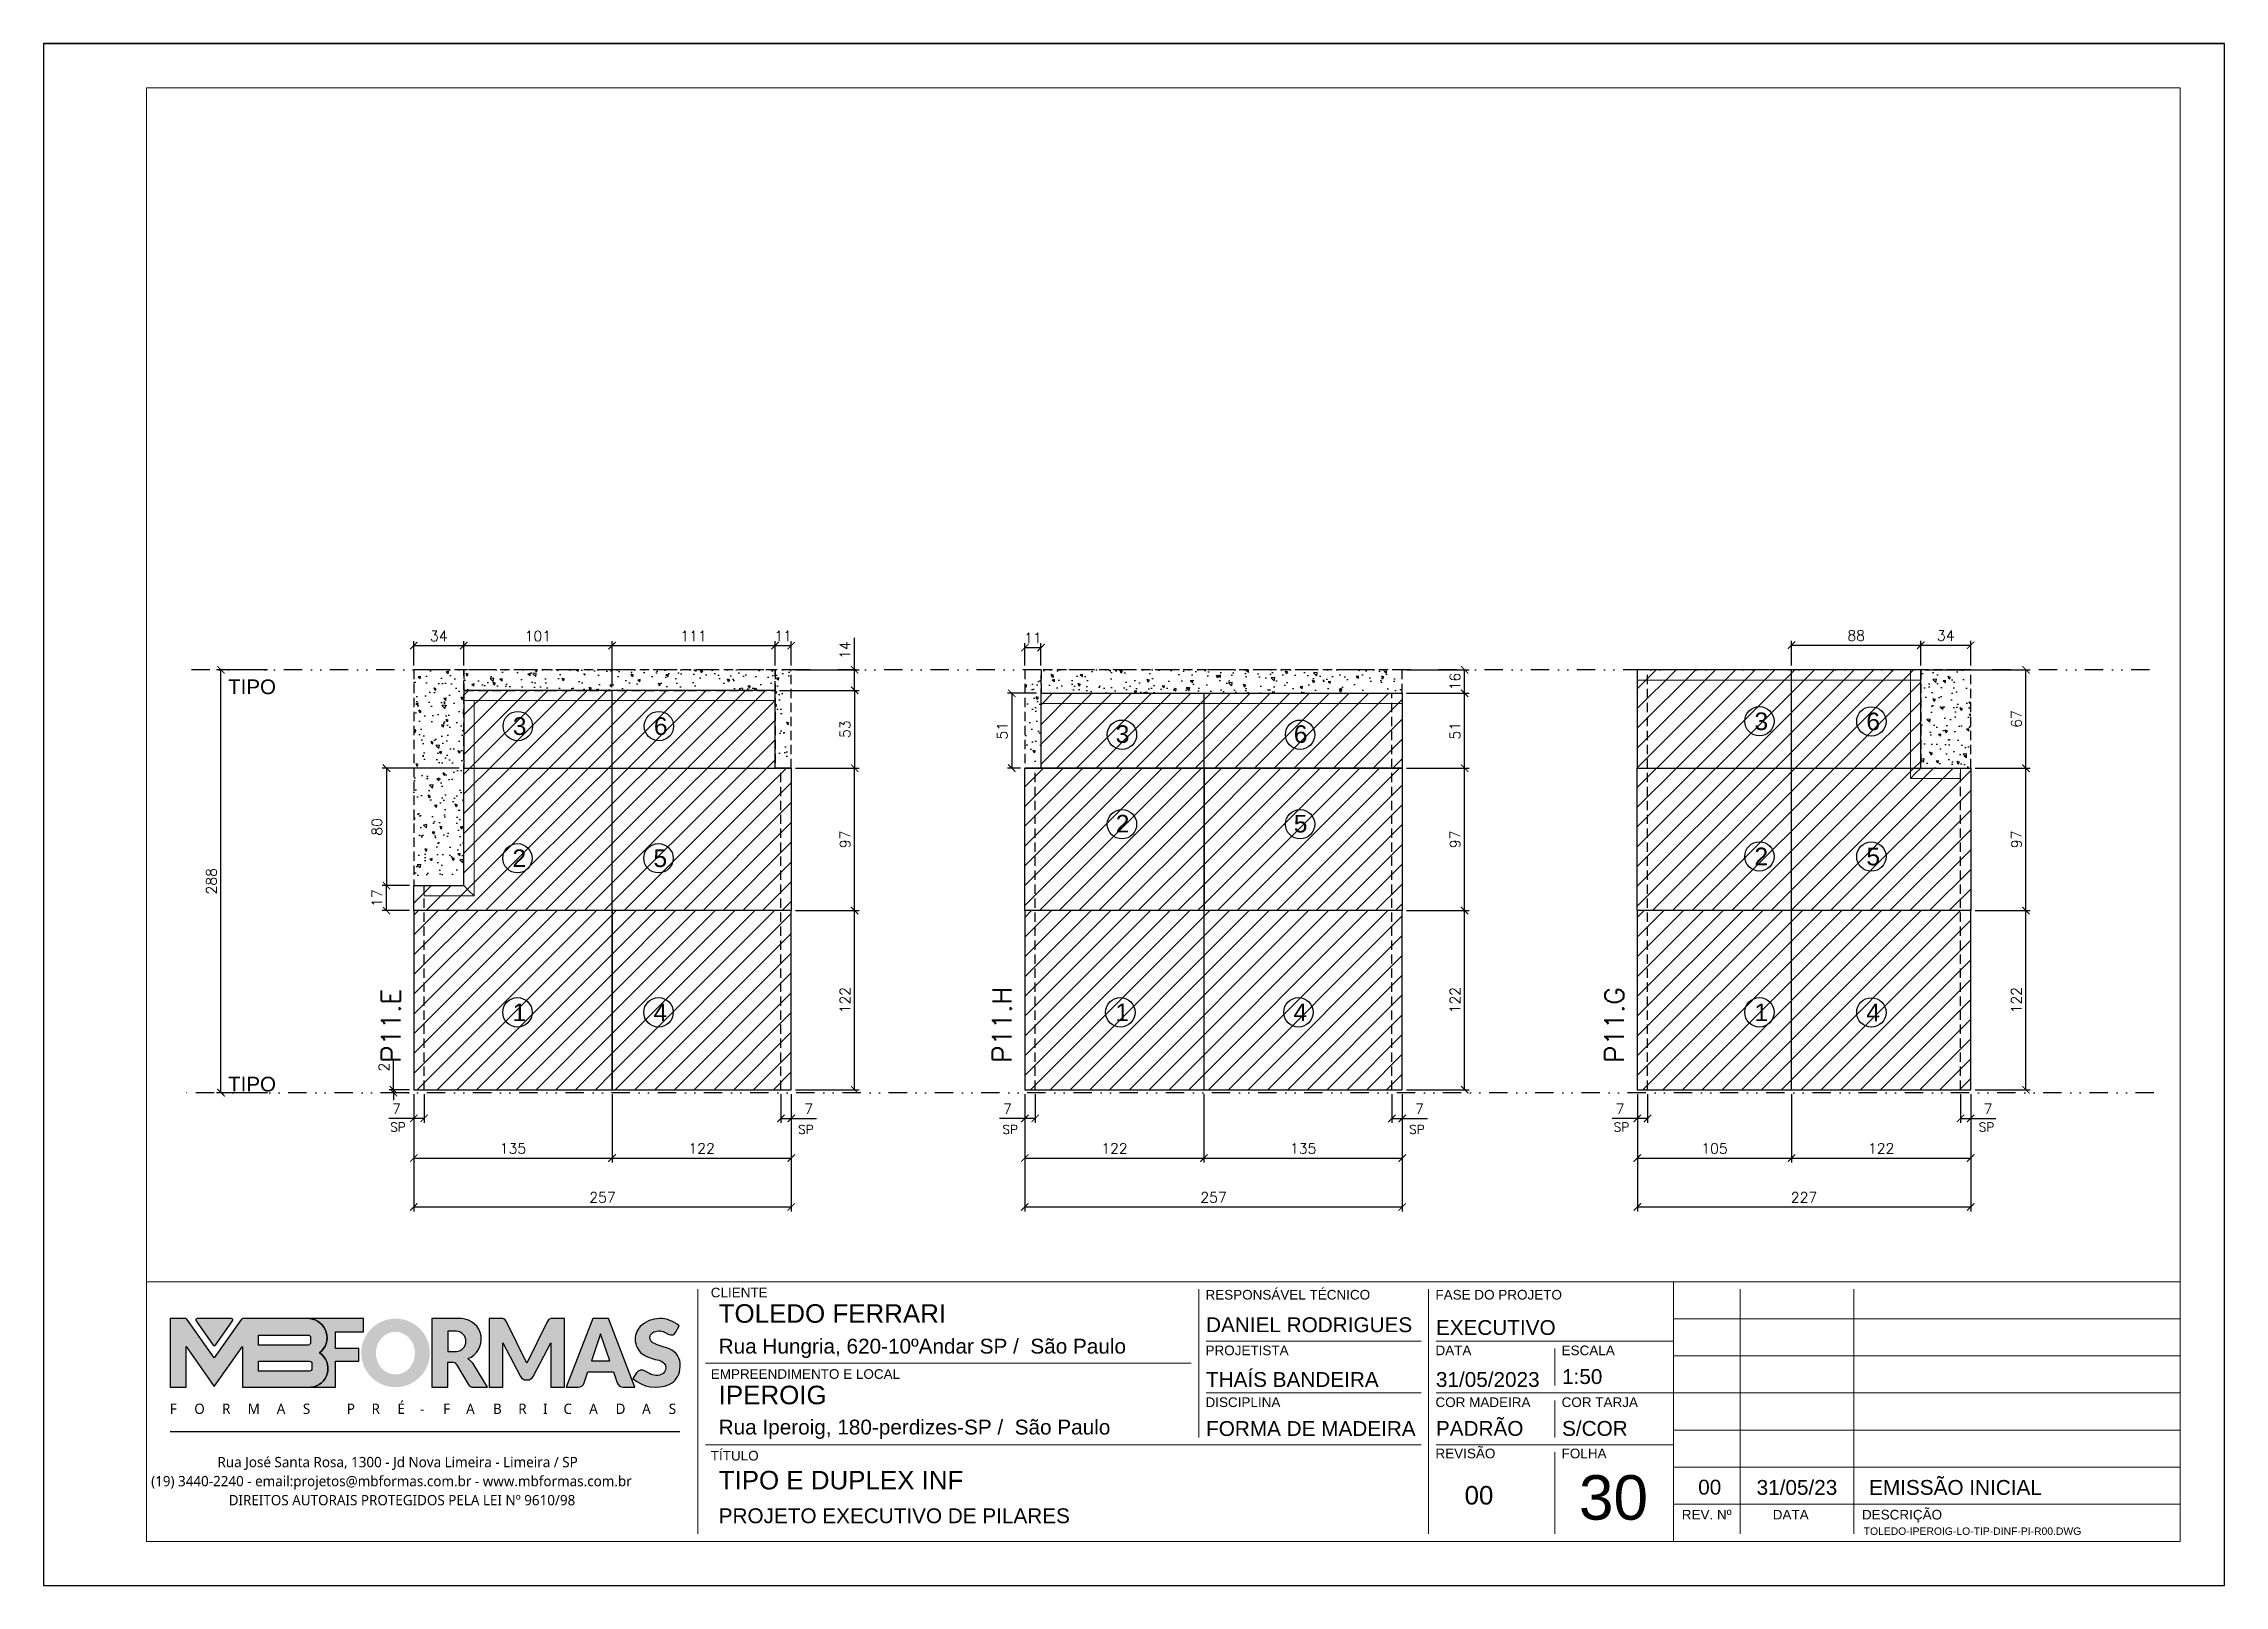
# Model space of a CAD drawing. Extents: x -23436 to 4767, y -3862 to 10024.
# Drawn here: x -17506 to -16021, y 632 to 1682 of the extents above; entities that cross this region are included whole.
import ezdxf
from ezdxf.enums import TextEntityAlignment as Align

# ---------------------------------------------------------------- set-up
doc = ezdxf.new("R2010")
doc.units = 0
doc.header["$PDMODE"] = 2
doc.header["$PDSIZE"] = 10
doc.linetypes.add('DIVIDE2', pattern=[0.625, 0.25, -0.125, 0, -0.125, 0, -0.125])
doc.linetypes.add('HIDDEN', pattern=[9.525, 6.35, -3.175])
doc.layers.get('0').update_dxf_attribs({"lineweight": 13})
doc.layers.get('Defpoints').update_dxf_attribs({"lineweight": 13})
for name, color, linetype in [('Concreto', 250, 'HIDDEN'), ('Cota', 4, 'Continuous'), ('MB Logo', 254, 'Continuous'), ('Nível', 160, 'Continuous'), ('Painéis', 30, 'Continuous'), ('Reaproveitamento', 252, 'Continuous'), ('Romaneio', 10, 'Continuous'), ('Sarrafo de Pressão', 42, 'HIDDEN'), ('Texto Nível', 251, 'Continuous')]:
    doc.layers.add(name, color=color, linetype=linetype)
for name, color, linetype, lineweight in [('cotas', 4, 'Continuous', 13), ('FOLHA MB', 7, 'Continuous', 13), ('N° FOLHA', 5, 'Continuous', 13), ('Texto Seção', 7, 'Continuous', 15)]:
    doc.layers.add(name, color=color, linetype=linetype, lineweight=lineweight)
doc.layers.add('Laje_Perimetro', color=7, linetype='Continuous', plot=False)
doc.styles.add('ARIAL', font='arial.ttf', dxfattribs={"oblique": 15, "height": 25})
doc.styles.add('MB_C01', font='arial.ttf', dxfattribs={"height": 1.3})
doc.styles.add('MB_C02', font='arial.ttf', dxfattribs={"height": 2})
doc.styles.add('MB_C03', font='arial.ttf', dxfattribs={"height": 2.5})
doc.styles.add('MB_C04', font='arial.ttf', dxfattribs={"height": 6})
doc.styles.add('MtXpl_Lucida_Sans_Un', font='l_10646.ttf')
doc.styles.add('REGUA-120', font='ROMANS.shx', dxfattribs={"height": 15})
doc.styles.add('ROMANS', font='romans.shx')
doc.dimstyles.new('Cota Paínel', dxfattribs={"dimtxt": 7, "dimasz": 5, "dimexe": 3, "dimexo": 3, "dimgap": 3, "dimtad": 1, "dimdec": 1, "dimzin": 12, "dimdsep": 46, "dimtxsty": 'ROMANS', "dimblk": 'ARCHTICK', "dimcen": 0, "dimclrd": 4, "dimclre": 4, "dimclrt": 1, "dimadec": 1, "dimazin": 3, "dimtfac": 1, "dimtdec": 1, "dimtmove": 0, "dimatfit": 3, "dimldrblk": 'OBLIQUE', "dimfxl": 0, "dimtolj": 1, "dimtzin": 12, "dimarcsym": 0})
doc.dimstyles.new('PAINEL', dxfattribs={"dimtxt": 7, "dimasz": 5, "dimexe": 3, "dimexo": 3, "dimgap": 3, "dimtad": 1, "dimdec": 1, "dimzin": 12, "dimdsep": 46, "dimtxsty": 'ROMANS', "dimblk": 'ARCHTICK', "dimcen": 0, "dimclrd": 4, "dimclre": 4, "dimclrt": 1, "dimadec": 1, "dimazin": 3, "dimtfac": 1, "dimtdec": 1, "dimtmove": 0, "dimatfit": 3, "dimldrblk": 'OBLIQUE', "dimfxl": 0, "dimtolj": 1, "dimtzin": 12, "dimarcsym": 0})
pattern_1 = [(45, (1585, -4e-12), (-6.735192, 6.735192), [])]
pattern_2 = [(45, (-5e-12, 11500), (-6.735192, 6.735192), [])]
pattern_3 = [(140, (1585, -36), (1.593909, 18.218467), [1.905, -20.955]), (85, (1585, -36), (-19.105685, -3.524342), [1.524, -16.764058]), (190.45144, (1585.133, -34.482), (-17.511775, 14.694125), [1.619, -17.809024]), (136.1842, (1579.92, -36), (4.204233, 27.107904), [2.8575, -31.4325]), (186.63556, (1580.27, -33.74), (-24.742612, 23.740413), [2.428502, -26.71356]), (81.18415, (1579.92, -36), (-24.742612, 23.740413), [2.285997, -25.145973]), (111, (1581.19, -33.46), (10.22652, 15.161439), [1.905, -20.955]), (56, (1581.19, -33.46), (-18.418797, 6.180203), [1.524, -16.764]), (161.45145, (1582.042, -32.197), (-8.192277, 21.341642), [1.619, -17.808994]), (127.5, (1585, -36), (-8.455504, 0.3088603), [0, -16.5608, 0, -17.018, 0, -16.8275]), (97.5, (1585, -36), (-10.0180575, 6.6819663), [0, -9.7028, 0, -16.1798, 0, -6.4135]), (57.5, (1585, -41.664), (0.5728744, 13.5590595), [0, -6.35, 0, -19.812, 0, -26.289]), (47.5, (1585, -44.204), (-2.542649, 14.812918), [0, -8.255, 0, -13.1572, 0, -18.669])]
pattern_4 = [(45, (-11602.353, -4e-12), (-6.735192, 6.735192), [])]

msp = doc.modelspace()

# ---------------------------------------------------------------- texts
at = {"layer": 'N° FOLHA', "color": 5, "style": 'MB_C04'}
msp.add_text('30', height=30.3061, dxfattribs=at).set_placement((-16460.91, 677.003))
at = {"layer": 'Romaneio', "color": 0, "style": 'ARIAL'}
for s, p in [('3', (-17182.199, 1217.439)), ('6', (-17086.155, 1217.439)), ('3', (-16771.664, 1212.015)), ('6', (-16650.389, 1212.015)), ('3', (-16336.704, 1220.751)), ('6', (-16260.505, 1220.654)), ('2', (-16771.664, 1151.023)), ('5', (-16650.389, 1151.023)), ('2', (-17182.47, 1127.473)), ('5', (-17086.426, 1127.473)), ('2', (-16336.704, 1128.72)), ('5', (-16260.505, 1128.622)), ('1', (-17182.443, 1022.539)), ('4', (-17086.399, 1022.539)), ('1', (-16771.911, 1022.539)), ('4', (-16650.636, 1022.539)), ('1', (-16336.704, 1022.539)), ('4', (-16260.505, 1022.441))]:
    msp.add_text(s, height=12, dxfattribs=at).set_placement(p, align=Align.MIDDLE_CENTER)
at = {"layer": 'Texto Nível', "style": 'ARIAL'}
for p in [(-17348.154, 1239.229), (-17348.154, 968.649)]:
    msp.add_text('TIPO', height=10, dxfattribs=at).set_placement(p, align=Align.RIGHT)
at = {"layer": 'Texto Seção', "char_height": 13, "width": 285.32988, "attachment_point": 7, "rotation": 90, "style": 'REGUA-120'}
for s, insert in [('P11.E', (-17263.392, 988.283)), ('P11.H', (-16847.322, 988.283)), ('P11.G', (-16430.245, 988.283))]:
    msp.add_mtext(s, dxfattribs=dict(at, insert=insert))
at = {"layer": 'Texto Seção', "char_height": 6, "style": 'ROMANS'}
for insert, attachment_point in [((-17270.323, 941.391), 7), ((-16992.56, 939.769), 7), ((-16842.898, 939.769), 9), ((-16576.49, 939.769), 7), ((-16437.176, 941.391), 7), ((-16178.057, 941.391), 9)]:
    msp.add_mtext('SP', dxfattribs=dict(at, insert=insert, attachment_point=attachment_point))

# ---------------------------------------------------------------- blocks, each defined once
blk = doc.blocks.new('MB-NOVO')
at = {"layer": 'MB Logo', "linetype": 'Continuous'}
h = blk.add_hatch(color=256, dxfattribs=at)
h.dxf.hatch_style = 1
h.set_gradient(color1=(242, 132, 69), color2=(247, 180, 141), rotation=90, tint=1)
h.paths.add_polyline_path([(-18529.6, 10980.8), (-18475.7, 10980.8, 0.706757), (-18468.7, 11008, 0.681802), (-18476.7, 11034.9), (-18529.4, 11034.9, 0.243712), (-18530.2, 11034.5), (-18551.7, 11003.9), (-18573.3, 11034.5, 0.243712), (-18574.1, 11034.9), (-18586.5, 11034.9), (-18586.5, 10980.8), (-18573.9, 10980.8), (-18573.9, 11012.9), (-18551.7, 10981.5), (-18529.6, 11012.9)])
h.paths.add_polyline_path([(-18516.8, 11014.1), (-18516.8, 11022), (-18477.8, 11022, -0.414214), (-18475.8, 11020), (-18475.8, 11016.1, -0.414214), (-18477.8, 11014.1)], flags=16)
h.paths.add_polyline_path([(-18516.8, 11001.4), (-18476.8, 11001.4, -0.414214), (-18474.8, 10999.4), (-18474.8, 10995.5, -0.414214), (-18476.8, 10993.5), (-18516.8, 10993.5)], flags=16)
at = {"layer": 'MB Logo', "true_color": 0x262626}
h = blk.add_hatch(color=250, dxfattribs=at)
h.dxf.hatch_style = 1
h.paths.add_polyline_path([(-18537.3, 11033.3, 0.60809), (-18538.1, 11034.9), (-18565.3, 11034.9, 0.60809), (-18566.1, 11033.3), (-18552.5, 11014, 0.518202), (-18550.9, 11014)])
h = blk.add_hatch(color=250, dxfattribs=at)
h.dxf.hatch_style = 1
h.paths.add_polyline_path([(-18456.2, 11011.3), (-18456.2, 11024.6), (-18434.2, 11024.6), (-18434.2, 11034.9), (-18476.7, 11034.9, -0.681802), (-18468.7, 11008, -0.706757), (-18475.7, 10980.8), (-18456.2, 10980.8), (-18456.2, 11001.4), (-18437.8, 11001.4), (-18437.8, 11011.3)])
h = blk.add_hatch(color=250, dxfattribs=at)
h.dxf.hatch_style = 1
h.paths.add_polyline_path([(-18435.9, 11007.9, 1), (-18381.9, 11007.9, 1)])
edge = h.paths.add_edge_path(flags=16)
edge.add_ellipse((-18409, 11007.7), major_axis=(0, 16.8), ratio=0.916255, start_angle=0, end_angle=360)
h = blk.add_hatch(color=250, dxfattribs=at)
h.dxf.hatch_style = 1
h.paths.add_polyline_path([(-18357, 11034.9), (-18380.2, 11034.9), (-18380.2, 10980.8), (-18367.6, 10980.8), (-18367.6, 11000.7), (-18363.4, 11000.7, -0.195765), (-18360.9, 10998.9), (-18351.8, 10983.2, 0.261385), (-18347.5, 10980.8), (-18336.4, 10980.8), (-18347.5, 10999, 0.082429), (-18349.6, 11001.5), (-18351.9, 11003.4, 0.81838)])
h.paths.add_polyline_path([(-18360.8, 11009), (-18367.6, 11009), (-18367.6, 11025), (-18360.8, 11025, -0.92578)], flags=16)
h = blk.add_hatch(color=250, dxfattribs=at)
h.dxf.hatch_style = 1
h.paths.add_polyline_path([(-18286.6, 11015.9), (-18286.6, 10980.8), (-18275.8, 10980.8), (-18275.8, 11034.9), (-18286.6, 11034.9, 0.216647), (-18289.4, 11032.4), (-18305.5, 10999.8), (-18321.6, 11032.7, 0.199908), (-18324.3, 11034.9), (-18335.2, 11034.9), (-18335.2, 10980.8), (-18324.3, 10980.8), (-18324.3, 11015.9), (-18310.4, 10989.3, 0.279644), (-18306, 10986.6, 0.340986), (-18300.5, 10989.3)])
h = blk.add_hatch(color=250, dxfattribs=at)
h.dxf.hatch_style = 1
h.paths.add_polyline_path([(-18274.4, 10980.8), (-18265, 10980.8, 0.322517), (-18260.2, 10984.3), (-18257.3, 10993), (-18237.2, 10993), (-18234.3, 10984.3, 0.322517), (-18229.5, 10980.8), (-18220.3, 10980.8), (-18241.2, 11034.9), (-18253.4, 11034.9)])
h.paths.add_polyline_path([(-18254.4, 11001.6), (-18247.3, 11023), (-18240.1, 11001.6)], flags=16)
h = blk.add_hatch(color=250, dxfattribs=at)
h.dxf.hatch_style = 1
h.paths.add_polyline_path([(-18206, 11024, -0.247671), (-18196.9, 11024.3), (-18193.5, 11022.5, 0.40799), (-18188.2, 11024.1), (-18185.4, 11029.1, 0.392837), (-18216.2, 11028.7, 0.467779), (-18213.3, 11006.3, 0.077523), (-18201.2, 11002.1, -0.214206), (-18196.1, 10997.9, -0.284295), (-18198.2, 10991.4, -0.26924), (-18208.8, 10991.6), (-18212.2, 10993.6, 0.407727), (-18219, 10992.1), (-18221.8, 10987.7, 0.296878), (-18193.2, 10983.1, 0.272251), (-18184.9, 10995.3), (-18184.6, 10997.9, 0.348906), (-18193.7, 11011.2), (-18200.4, 11013.5, -0.045018), (-18205.8, 11015.7, -0.618284)])
at = {"layer": 'MB Logo', "linetype": 'Continuous'}
blk.add_line((-18586.5, 10945.9), (-18184.8, 10945.9), dxfattribs=at)
at = {"layer": 'MB Logo', "color": 23, "linetype": 'Continuous', "true_color": 0xf28445}
for points in [[(-18573.3, 11034.5, 0.243712), (-18574.1, 11034.9), (-18586.5, 11034.9), (-18586.5, 10980.8), (-18573.9, 10980.8), (-18573.9, 11012.9), (-18551.7, 10981.5), (-18529.6, 11012.9), (-18529.6, 10980.8), (-18475.7, 10980.8, 0.706757), (-18468.7, 11008, 0.681802), (-18476.7, 11034.9), (-18529.4, 11034.9, 0.243712), (-18530.2, 11034.5), (-18551.7, 11003.9)], [(-18516.8, 11022), (-18477.8, 11022, -0.414214), (-18475.8, 11020), (-18475.8, 11016.1, -0.414214), (-18477.8, 11014.1), (-18516.8, 11014.1)], [(-18516.8, 11001.4), (-18476.8, 11001.4, -0.414214), (-18474.8, 10999.4), (-18474.8, 10995.5, -0.414214), (-18476.8, 10993.5), (-18516.8, 10993.5)]]:
    blk.add_lwpolyline(points, format="xyb", close=True, dxfattribs=at)
at = {"layer": 'MB Logo', "color": 250, "true_color": 0x262626}
for points in [[(-18537.3, 11033.3, 0.60809), (-18538.1, 11034.9), (-18565.3, 11034.9, 0.60809), (-18566.1, 11033.3), (-18552.5, 11014, 0.518202), (-18550.9, 11014)], [(-18437.8, 11011.3), (-18456.2, 11011.3), (-18456.2, 11024.6), (-18434.2, 11024.6), (-18434.2, 11034.9), (-18476.7, 11034.9, -0.681802), (-18468.7, 11008, -0.706757), (-18475.7, 10980.8), (-18456.2, 10980.8), (-18456.2, 11001.4), (-18437.8, 11001.4)], [(-18347.5, 10980.8), (-18336.4, 10980.8), (-18347.5, 10999, 0.082429), (-18349.6, 11001.5), (-18351.9, 11003.4, 0.81838), (-18357, 11034.9), (-18380.2, 11034.9), (-18380.2, 10980.8), (-18367.6, 10980.8), (-18367.6, 11000.7), (-18363.4, 11000.7, -0.209789), (-18360.8, 10998.7), (-18351.8, 10983.2, 0.261385)], [(-18286.6, 11015.9), (-18286.6, 10980.8), (-18275.8, 10980.8), (-18275.8, 11034.9), (-18286.6, 11034.9, 0.216647), (-18289.4, 11032.4), (-18305.5, 10999.8), (-18321.5, 11032.4, 0.216647), (-18324.3, 11034.9), (-18335.2, 11034.9), (-18335.2, 10980.8), (-18324.3, 10980.8), (-18324.3, 11015.9), (-18310.4, 10989.3, 0.279644), (-18306, 10986.6), (-18304.9, 10986.6, 0.279644), (-18300.5, 10989.3)], [(-18265, 10980.8, 0.322517), (-18260.2, 10984.3), (-18257.3, 10993), (-18237.2, 10993), (-18234.3, 10984.3, 0.322517), (-18229.5, 10980.8), (-18220.3, 10980.8), (-18241.2, 11034.9), (-18253.4, 11034.9), (-18274.4, 10980.8)], [(-18206.2, 11015.9, -0.549626), (-18206.4, 11023.8, -0.258723), (-18196.9, 11024.3), (-18193.5, 11022.5, 0.40799), (-18188.2, 11024.1), (-18185.4, 11029.1, 0.392837), (-18216.2, 11028.7, 0.467779), (-18213.3, 11006.3, 0.077523), (-18201.2, 11002.1, -0.203897), (-18196.3, 10998.2), (-18196.1, 10997.8, -0.267611), (-18198, 10991.6), (-18198.5, 10991.3, -0.261145), (-18208.8, 10991.6), (-18212.2, 10993.6, 0.407727), (-18219, 10992.1), (-18221.8, 10987.7, 0.296878), (-18193.2, 10983.1, 0.265963), (-18184.9, 10994.9), (-18184.7, 10997.6, 0.340466), (-18193.1, 11011), (-18200.4, 11013.5, -0.049298)], [(-18367.6, 11009), (-18360.8, 11009, 0.92578), (-18360.8, 11025), (-18367.6, 11025)]]:
    blk.add_lwpolyline(points, format="xyb", close=True, dxfattribs=at)
blk.add_lwpolyline([(-18247.3, 11023), (-18254.4, 11001.6), (-18240.1, 11001.6)], close=True, dxfattribs=at)
at = {"layer": 'MB Logo', "color": 250, "true_color": 0x262626, "style": 'MtXpl_Lucida_Sans_Un'}
for s, height, p in [('F', 8.12, (-18586.8, 10959.8)), ('O', 8.12, (-18567.5, 10959.8)), ('R', 8.12, (-18545.6, 10959.8)), ('M', 8.12, (-18525.4, 10959.8)), ('A', 8.12, (-18502.5, 10959.8)), ('S', 8.12, (-18481.9, 10959.8)), ('P', 8.12, (-18447.3, 10959.8)), ('R', 8.12, (-18427.8, 10959.8)), ('É', 8.12, (-18407.5, 10959.8)), ('-', 8.12, (-18389.6, 10959.8)), ('F', 8.12, (-18371.4, 10959.8)), ('A', 8.12, (-18353.3, 10959.8)), ('B', 8.12, (-18332.1, 10959.8)), ('R', 8.12, (-18312.2, 10959.8)), ('I', 8.12, (-18292.7, 10959.8)), ('C', 8.12, (-18276.6, 10959.8)), ('A', 8.12, (-18256.3, 10959.8)), ('D', 8.12, (-18235.5, 10959.8)), ('A', 8.12, (-18214.6, 10959.8)), ('S', 8.12, (-18193.6, 10959.8)), ('DIREITOS AUTORAIS PROTEGIDOS PELA LEI Nº 9610/98', 8.122, (-18540.4, 10887.8))]:
    blk.add_text(s, height=height, dxfattribs=at).set_placement(p)
at = {"layer": 'MB Logo', "style": 'MtXpl_Lucida_Sans_Un'}
for s, p in [('Rua José Santa Rosa, 1300 - Jd Nova Limeira - Limeira / SP', (-18549.2, 10917.8)), ('(19) 3440-2240 - email:projetos@mbformas.com.br - www.mbformas.com.br', (-18601.5, 10902.8))]:
    blk.add_text(s, height=8.122, dxfattribs=at).set_placement(p)
blk = doc.blocks.new('A$C169d8357')
at = {"layer": 'FOLHA MB', "color": 1}
for p, q in [((1109.8, 356.7), (70, 356.7)), ((1109.8, 356.7), (1109.8, 179.9)), ((1455, 356.7), (1109.8, 356.7)), ((445.6, 351.7), (445.6, 185)), ((786.6, 351.7), (786.6, 250.7)), ((943.1, 351.7), (943.1, 185)), ((1155.3, 185), (1155.3, 351.7)), ((1232.6, 351.7), (1232.6, 185)), ((1455, 331.5), (1109.8, 331.5)), ((938.1, 316.3), (791.6, 316.3)), ((1109.8, 316.3), (948.2, 316.3)), ((781.5, 301.2), (450.7, 301.2)), ((1029, 311.3), (1029, 286)), ((1455, 306.2), (1109.8, 306.2)), ((938.1, 281), (791.6, 281)), ((1109.8, 281), (948.2, 281)), ((1029, 275.9), (1029, 250.7)), ((1455, 281), (1109.8, 281)), ((1455, 255.7), (1109.8, 255.7)), ((938.1, 245.6), (450.7, 245.6)), ((1109.8, 245.6), (948.2, 245.6)), ((1029, 240.6), (1029, 185)), ((1455, 230.4), (1109.8, 230.4)), ((1455, 205.2), (1109.8, 205.2))]:
    blk.add_line(p, q, dxfattribs=at)
for points in [[(0, 1199.9), (0, 149.9), (1485, 149.9), (1485, 1199.9)], [(70, 1169.9), (70, 179.9), (1455, 179.9), (1455, 1169.9)]]:
    blk.add_lwpolyline(points, close=True, dxfattribs=at)
at = {"layer": 'MB Logo', "xscale": 0.8642040370897565, "yscale": 0.8642040370897565, "zscale": 0.8642040370897565}
blk.add_blockref('MB-NOVO', (16148.7, -9204.8), dxfattribs=at)
at = {"layer": 'FOLHA MB', "color": 6}
for s, height, style, p in [('CLIENTE', 6.57, 'MB_C01', (454.3, 346.1)), ('RESPONSÁVEL TÉCNICO', 6.566, 'MB_C01', (791.2, 344.6)), ('FASE DO PROJETO', 6.566, 'MB_C01', (947.8, 344.6)), ('Rua Hungria, 620-10ºAndar SP /  São Paulo', 10.102, 'MB_C02', (459.7, 307.8)), ('PROJETISTA', 6.57, 'MB_C01', (791.2, 306.7)), ('DATA', 6.57, 'MB_C01', (947.8, 306.7)), ('ESCALA', 6.57, 'MB_C01', (1033.7, 306.7)), ('EMPREENDIMENTO E LOCAL', 6.566, 'MB_C01', (454.3, 290.6)), ('DISCIPLINA', 6.57, 'MB_C01', (791.2, 271.4)), ('COR MADEIRA', 6.566, 'MB_C01', (947.8, 271.4)), ('COR TARJA', 6.57, 'MB_C01', (1033.7, 271.4)), ('Rua Iperoig, 180-perdizes-SP /  São Paulo', 10.102, 'MB_C02', (459.7, 252.7)), ('TÍTULO', 6.57, 'MB_C01', (454.3, 235)), ('REVISÃO', 6.57, 'MB_C01', (947.8, 236.5)), ('FOLHA', 6.57, 'MB_C01', (1033.7, 236.5)), ('PROJETO EXECUTIVO DE PILARES', 10.102, 'MB_C02', (459.7, 192.3))]:
    blk.add_text(s, height=height, dxfattribs=dict(at, style=style)).set_placement(p)
at = {"layer": 'FOLHA MB', "color": 5}
for s, height, style, p in [('TOLEDO FERRARI', 12.628, 'MB_C03', (459.7, 328.8)), ('DANIEL RODRIGUES', 10.102, 'MB_C02', (791.6, 322.4)), ('EXECUTIVO', 10.1, 'MB_C02', (948.1, 320.5)), ('THAÍS BANDEIRA', 10.102, 'MB_C02', (791.5, 285.1)), ('1:50', 10.1, 'MB_C02', (1034, 287.1)), ('IPEROIG', 12.63, 'MB_C03', (459.7, 273.3)), ('31/05/2023', 10.1, 'MB_C02', (948.1, 285.1)), ('FORMA DE MADEIRA', 10.102, 'MB_C02', (791.6, 251.7)), ('PADRÃO', 10.1, 'MB_C02', (948.1, 251.8)), ('S/COR', 10.1, 'MB_C02', (1034, 251.8)), ('TIPO E DUPLEX INF', 12.628, 'MB_C03', (459.7, 215.3)), ('EMISSÃO INICIAL', 10.102, 'MB_C02', (1243.1, 211.6)), ('00', 12.63, 'MB_C03', (967.6, 205)), ('00', 10.1, 'MB_C02', (1126.7, 211.8)), ('31/05/23', 10.1, 'MB_C02', (1166.5, 211.6))]:
    blk.add_text(s, height=height, dxfattribs=dict(at, style=style)).set_placement(p)
at = {"layer": 'FOLHA MB', "color": 6, "style": 'MB_C01'}
for s, p in [('REV. Nº', (1132.5, 198.1)), ('DATA', (1189.7, 198.1)), ('DESCRIÇÃO', (1265.5, 198.1))]:
    blk.add_text(s, height=6.57, dxfattribs=at).set_placement(p, align=Align.MIDDLE_CENTER)
at = {"layer": 'FOLHA MB', "insert": (1239.4, 189.4), "char_height": 5.051, "width": 210.818, "attachment_point": 1, "style": 'MB_C04'}
blk.add_mtext('TOLEDO-IPEROIG-LO-TIP-DINF-PI-R00.DWG', dxfattribs=at)
blk = doc.blocks.new('_ArchTick')
at = {"color": 0, "linetype": 'ByBlock', "const_width": 0.15}
blk.add_lwpolyline([(-0.5, -0.5), (0.5, 0.5)], dxfattribs=at)
blk = doc.blocks.new('*D4330')
at = {"layer": 'Cota', "color": 4, "lineweight": -2, "transparency": 16777216}
for p, q in [((-17254.3, 966.8), (-17254.3, 920.3)), ((-17119.3, 966.8), (-17119.3, 920.3)), ((-17254.3, 923.3), (-17119.3, 923.3))]:
    blk.add_line(p, q, dxfattribs=at)
at = {"layer": 'Defpoints', "color": 0, "transparency": 16777216}
for p in [(-17254.3, 969.8), (-17119.3, 969.8), (-17119.3, 923.3)]:
    blk.add_point(p, dxfattribs=at)
at = {"layer": 'Cota', "color": 4, "lineweight": -2, "transparency": 16777216, "xscale": 5, "yscale": 5, "zscale": 5, "rotation": 180}
blk.add_blockref('_ArchTick', (-17254.3, 923.3), dxfattribs=at)
at = {"layer": 'Cota', "color": 4, "lineweight": -2, "transparency": 16777216, "xscale": 5, "yscale": 5, "zscale": 5}
blk.add_blockref('_ArchTick', (-17119.3, 923.3), dxfattribs=at)
at = {"layer": 'Cota', "color": 1, "transparency": 16777216, "insert": (-17186.8, 929.8), "char_height": 7, "attachment_point": 5, "style": 'ROMANS'}
blk.add_mtext('\\A1;135', dxfattribs=at)
blk = doc.blocks.new('_OBLIQUE')
at = {"color": 0, "linetype": 'ByBlock', "lineweight": -2}
for p, q in [((0, 0), (-1, 0)), ((-0.5, -0.5), (0.5, 0.5))]:
    blk.add_line(p, q, dxfattribs=at)
blk = doc.blocks.new('*D4331')
at = {"layer": 'Cota', "color": 4, "lineweight": -2, "transparency": 16777216}
for p, q in [((-16994.3, 1091.8), (-16951.1, 1091.8)), ((-16954.1, 969.8), (-16954.1, 1091.8)), ((-16994.3, 969.8), (-16951.1, 969.8))]:
    blk.add_line(p, q, dxfattribs=at)
at = {"layer": 'Defpoints', "color": 0, "transparency": 16777216}
for p in [(-16997.3, 1091.8), (-16954.1, 1091.8), (-16997.3, 969.8)]:
    blk.add_point(p, dxfattribs=at)
at = {"layer": 'Cota', "color": 4, "lineweight": -2, "transparency": 16777216, "xscale": 5, "yscale": 5, "zscale": 5}
for p, rotation in [((-16954.1, 1091.8), 90), ((-16954.1, 969.8), 270)]:
    blk.add_blockref('_ArchTick', p, dxfattribs=dict(at, rotation=rotation))
at = {"layer": 'Cota', "color": 1, "transparency": 16777216, "insert": (-16960.6, 1030.8), "char_height": 7, "attachment_point": 5, "rotation": 90, "style": 'ROMANS'}
blk.add_mtext('\\A1;122', dxfattribs=at)
blk = doc.blocks.new('*D4332')
at = {"layer": 'Cota', "color": 4, "lineweight": -2, "transparency": 16777216}
for p, q in [((-17254.3, 966.8), (-17254.3, 947.3)), ((-17247.3, 966.8), (-17247.3, 947.3)), ((-17254.3, 950.3), (-17271.4, 950.3)), ((-17247.3, 950.3), (-17254.3, 950.3))]:
    blk.add_line(p, q, dxfattribs=at)
at = {"layer": 'Defpoints', "color": 0, "transparency": 16777216}
for p in [(-17254.3, 969.8), (-17247.3, 969.8), (-17254.3, 950.3)]:
    blk.add_point(p, dxfattribs=at)
at = {"layer": 'Cota', "color": 4, "lineweight": -2, "transparency": 16777216, "xscale": 5, "yscale": 5, "zscale": 5, "rotation": 180}
blk.add_blockref('_ArchTick', (-17254.3, 950.3), dxfattribs=at)
at = {"layer": 'Cota', "color": 4, "lineweight": -2, "transparency": 16777216, "xscale": 5, "yscale": 5, "zscale": 5}
blk.add_blockref('_ArchTick', (-17247.3, 950.3), dxfattribs=at)
at = {"layer": 'Cota', "color": 1, "transparency": 16777216, "insert": (-17266.1, 956.8), "char_height": 7, "attachment_point": 5, "style": 'ROMANS'}
blk.add_mtext('\\A1;7', dxfattribs=at)
blk = doc.blocks.new('*D4333')
at = {"layer": 'Cota', "color": 4, "lineweight": -2, "transparency": 16777216}
for p, q in [((-17004.3, 966.8), (-17004.3, 947.3)), ((-16997.3, 966.8), (-16997.3, 947.3)), ((-17004.3, 950.3), (-16997.3, 950.3)), ((-16997.3, 950.3), (-16980.1, 950.3))]:
    blk.add_line(p, q, dxfattribs=at)
at = {"layer": 'Defpoints', "color": 0, "transparency": 16777216}
for p in [(-17004.3, 969.8), (-16997.3, 969.8), (-16997.3, 950.3)]:
    blk.add_point(p, dxfattribs=at)
at = {"layer": 'Cota', "color": 4, "lineweight": -2, "transparency": 16777216, "xscale": 5, "yscale": 5, "zscale": 5, "rotation": 180}
blk.add_blockref('_ArchTick', (-17004.3, 950.3), dxfattribs=at)
at = {"layer": 'Cota', "color": 4, "lineweight": -2, "transparency": 16777216, "xscale": 5, "yscale": 5, "zscale": 5}
blk.add_blockref('_ArchTick', (-16997.3, 950.3), dxfattribs=at)
at = {"layer": 'Cota', "color": 1, "transparency": 16777216, "insert": (-16985.4, 956.8), "char_height": 7, "attachment_point": 5, "style": 'ROMANS'}
blk.add_mtext('\\A1;7', dxfattribs=at)
blk = doc.blocks.new('*D4334')
at = {"layer": 'Cota', "color": 4, "lineweight": -2, "transparency": 16777216}
for p, q in [((-17119.3, 966.8), (-17119.3, 920.3)), ((-16997.3, 966.8), (-16997.3, 920.3)), ((-17119.3, 923.3), (-16997.3, 923.3))]:
    blk.add_line(p, q, dxfattribs=at)
at = {"layer": 'Defpoints', "color": 0, "transparency": 16777216}
for p in [(-17119.3, 969.8), (-16997.3, 969.8), (-16997.3, 923.3)]:
    blk.add_point(p, dxfattribs=at)
at = {"layer": 'Cota', "color": 4, "lineweight": -2, "transparency": 16777216, "xscale": 5, "yscale": 5, "zscale": 5, "rotation": 180}
blk.add_blockref('_ArchTick', (-17119.3, 923.3), dxfattribs=at)
at = {"layer": 'Cota', "color": 4, "lineweight": -2, "transparency": 16777216, "xscale": 5, "yscale": 5, "zscale": 5}
blk.add_blockref('_ArchTick', (-16997.3, 923.3), dxfattribs=at)
at = {"layer": 'Cota', "color": 1, "transparency": 16777216, "insert": (-17058.3, 929.8), "char_height": 7, "attachment_point": 5, "style": 'ROMANS'}
blk.add_mtext('\\A1;122', dxfattribs=at)
blk = doc.blocks.new('*D4335')
at = {"layer": 'Cota', "color": 4, "lineweight": -2, "transparency": 16777216}
for p, q in [((-17254.3, 966.8), (-17254.3, 887)), ((-16997.3, 966.8), (-16997.3, 887)), ((-17254.3, 890), (-16997.3, 890))]:
    blk.add_line(p, q, dxfattribs=at)
at = {"layer": 'Defpoints', "color": 0, "transparency": 16777216}
for p in [(-17254.3, 969.8), (-16997.3, 969.8), (-16997.3, 890)]:
    blk.add_point(p, dxfattribs=at)
at = {"layer": 'Cota', "color": 4, "lineweight": -2, "transparency": 16777216, "xscale": 5, "yscale": 5, "zscale": 5, "rotation": 180}
blk.add_blockref('_ArchTick', (-17254.3, 890), dxfattribs=at)
at = {"layer": 'Cota', "color": 4, "lineweight": -2, "transparency": 16777216, "xscale": 5, "yscale": 5, "zscale": 5}
blk.add_blockref('_ArchTick', (-16997.3, 890), dxfattribs=at)
at = {"layer": 'Cota', "color": 1, "transparency": 16777216, "insert": (-17125.8, 896.5), "char_height": 7, "attachment_point": 5, "style": 'ROMANS'}
blk.add_mtext('\\A1;257', dxfattribs=at)
blk = doc.blocks.new('*D4336')
at = {"layer": 'Cota', "color": 4, "lineweight": -2, "transparency": 16777216}
for p, q in [((-16838.2, 966.8), (-16838.2, 920.3)), ((-16716.2, 966.8), (-16716.2, 920.3)), ((-16838.2, 923.3), (-16716.2, 923.3))]:
    blk.add_line(p, q, dxfattribs=at)
at = {"layer": 'Defpoints', "color": 0, "transparency": 16777216}
for p in [(-16838.2, 969.8), (-16716.2, 969.8), (-16716.2, 923.3)]:
    blk.add_point(p, dxfattribs=at)
at = {"layer": 'Cota', "color": 4, "lineweight": -2, "transparency": 16777216, "xscale": 5, "yscale": 5, "zscale": 5, "rotation": 180}
blk.add_blockref('_ArchTick', (-16838.2, 923.3), dxfattribs=at)
at = {"layer": 'Cota', "color": 4, "lineweight": -2, "transparency": 16777216, "xscale": 5, "yscale": 5, "zscale": 5}
blk.add_blockref('_ArchTick', (-16716.2, 923.3), dxfattribs=at)
at = {"layer": 'Cota', "color": 1, "transparency": 16777216, "insert": (-16777.2, 929.8), "char_height": 7, "attachment_point": 5, "style": 'ROMANS'}
blk.add_mtext('\\A1;122', dxfattribs=at)
blk = doc.blocks.new('*D4337')
at = {"layer": 'Cota', "color": 4, "lineweight": -2, "transparency": 16777216}
for p, q in [((-16716.2, 966.8), (-16716.2, 920.3)), ((-16581.2, 966.8), (-16581.2, 920.3)), ((-16716.2, 923.3), (-16581.2, 923.3))]:
    blk.add_line(p, q, dxfattribs=at)
at = {"layer": 'Defpoints', "color": 0, "transparency": 16777216}
for p in [(-16716.2, 969.8), (-16581.2, 969.8), (-16581.2, 923.3)]:
    blk.add_point(p, dxfattribs=at)
at = {"layer": 'Cota', "color": 4, "lineweight": -2, "transparency": 16777216, "xscale": 5, "yscale": 5, "zscale": 5, "rotation": 180}
blk.add_blockref('_ArchTick', (-16716.2, 923.3), dxfattribs=at)
at = {"layer": 'Cota', "color": 4, "lineweight": -2, "transparency": 16777216, "xscale": 5, "yscale": 5, "zscale": 5}
blk.add_blockref('_ArchTick', (-16581.2, 923.3), dxfattribs=at)
at = {"layer": 'Cota', "color": 1, "transparency": 16777216, "insert": (-16648.7, 929.8), "char_height": 7, "attachment_point": 5, "style": 'ROMANS'}
blk.add_mtext('\\A1;135', dxfattribs=at)
blk = doc.blocks.new('*D4338')
at = {"layer": 'Cota', "color": 4, "lineweight": -2, "transparency": 16777216}
for p, q in [((-16838.2, 966.8), (-16838.2, 887)), ((-16581.2, 966.8), (-16581.2, 887)), ((-16838.2, 890), (-16581.2, 890))]:
    blk.add_line(p, q, dxfattribs=at)
at = {"layer": 'Defpoints', "color": 0, "transparency": 16777216}
for p in [(-16838.2, 969.8), (-16581.2, 969.8), (-16581.2, 890)]:
    blk.add_point(p, dxfattribs=at)
at = {"layer": 'Cota', "color": 4, "lineweight": -2, "transparency": 16777216, "xscale": 5, "yscale": 5, "zscale": 5, "rotation": 180}
blk.add_blockref('_ArchTick', (-16838.2, 890), dxfattribs=at)
at = {"layer": 'Cota', "color": 4, "lineweight": -2, "transparency": 16777216, "xscale": 5, "yscale": 5, "zscale": 5}
blk.add_blockref('_ArchTick', (-16581.2, 890), dxfattribs=at)
at = {"layer": 'Cota', "color": 1, "transparency": 16777216, "insert": (-16709.7, 896.5), "char_height": 7, "attachment_point": 5, "style": 'ROMANS'}
blk.add_mtext('\\A1;257', dxfattribs=at)
blk = doc.blocks.new('*D4339')
at = {"layer": 'Cota', "color": 4, "lineweight": -2, "transparency": 16777216}
for p, q in [((-16578.2, 1091.8), (-16535.7, 1091.8)), ((-16538.7, 969.8), (-16538.7, 1091.8)), ((-16578.2, 969.8), (-16535.7, 969.8))]:
    blk.add_line(p, q, dxfattribs=at)
at = {"layer": 'Defpoints', "color": 0, "transparency": 16777216}
for p in [(-16581.2, 1091.8), (-16538.7, 1091.8), (-16581.2, 969.8)]:
    blk.add_point(p, dxfattribs=at)
at = {"layer": 'Cota', "color": 4, "lineweight": -2, "transparency": 16777216, "xscale": 5, "yscale": 5, "zscale": 5}
for p, rotation in [((-16538.7, 1091.8), 90), ((-16538.7, 969.8), 270)]:
    blk.add_blockref('_ArchTick', p, dxfattribs=dict(at, rotation=rotation))
at = {"layer": 'Cota', "color": 1, "transparency": 16777216, "insert": (-16545.2, 1030.8), "char_height": 7, "attachment_point": 5, "rotation": 90, "style": 'ROMANS'}
blk.add_mtext('\\A1;122', dxfattribs=at)
blk = doc.blocks.new('*D4340')
at = {"layer": 'Cota', "color": 4, "lineweight": -2, "transparency": 16777216}
for p, q in [((-16588.2, 966.8), (-16588.2, 947.3)), ((-16581.2, 966.8), (-16581.2, 947.3)), ((-16588.2, 950.3), (-16581.2, 950.3)), ((-16581.2, 950.3), (-16564, 950.3))]:
    blk.add_line(p, q, dxfattribs=at)
at = {"layer": 'Defpoints', "color": 0, "transparency": 16777216}
for p in [(-16588.2, 969.8), (-16581.2, 969.8), (-16581.2, 950.3)]:
    blk.add_point(p, dxfattribs=at)
at = {"layer": 'Cota', "color": 4, "lineweight": -2, "transparency": 16777216, "xscale": 5, "yscale": 5, "zscale": 5, "rotation": 180}
blk.add_blockref('_ArchTick', (-16588.2, 950.3), dxfattribs=at)
at = {"layer": 'Cota', "color": 4, "lineweight": -2, "transparency": 16777216, "xscale": 5, "yscale": 5, "zscale": 5}
blk.add_blockref('_ArchTick', (-16581.2, 950.3), dxfattribs=at)
at = {"layer": 'Cota', "color": 1, "transparency": 16777216, "insert": (-16569.4, 956.8), "char_height": 7, "attachment_point": 5, "style": 'ROMANS'}
blk.add_mtext('\\A1;7', dxfattribs=at)
blk = doc.blocks.new('*D4341')
at = {"layer": 'Cota', "color": 4, "lineweight": -2, "transparency": 16777216}
for p, q in [((-16838.2, 966.8), (-16838.2, 947.3)), ((-16831.2, 966.8), (-16831.2, 947.3)), ((-16838.2, 950.3), (-16855.4, 950.3)), ((-16831.2, 950.3), (-16838.2, 950.3))]:
    blk.add_line(p, q, dxfattribs=at)
at = {"layer": 'Defpoints', "color": 0, "transparency": 16777216}
for p in [(-16838.2, 969.8), (-16831.2, 969.8), (-16838.2, 950.3)]:
    blk.add_point(p, dxfattribs=at)
at = {"layer": 'Cota', "color": 4, "lineweight": -2, "transparency": 16777216, "xscale": 5, "yscale": 5, "zscale": 5, "rotation": 180}
blk.add_blockref('_ArchTick', (-16838.2, 950.3), dxfattribs=at)
at = {"layer": 'Cota', "color": 4, "lineweight": -2, "transparency": 16777216, "xscale": 5, "yscale": 5, "zscale": 5}
blk.add_blockref('_ArchTick', (-16831.2, 950.3), dxfattribs=at)
at = {"layer": 'Cota', "color": 1, "transparency": 16777216, "insert": (-16850, 956.8), "char_height": 7, "attachment_point": 5, "style": 'ROMANS'}
blk.add_mtext('\\A1;7', dxfattribs=at)
blk = doc.blocks.new('*D4342')
at = {"layer": 'Cota', "color": 4, "lineweight": -2, "transparency": 16777216}
for p, q in [((-16421.1, 966.8), (-16421.1, 887)), ((-16194.1, 966.8), (-16194.1, 887)), ((-16421.1, 890), (-16194.1, 890))]:
    blk.add_line(p, q, dxfattribs=at)
at = {"layer": 'Defpoints', "color": 0, "transparency": 16777216}
for p in [(-16421.1, 969.8), (-16194.1, 969.8), (-16194.1, 890)]:
    blk.add_point(p, dxfattribs=at)
at = {"layer": 'Cota', "color": 4, "lineweight": -2, "transparency": 16777216, "xscale": 5, "yscale": 5, "zscale": 5, "rotation": 180}
blk.add_blockref('_ArchTick', (-16421.1, 890), dxfattribs=at)
at = {"layer": 'Cota', "color": 4, "lineweight": -2, "transparency": 16777216, "xscale": 5, "yscale": 5, "zscale": 5}
blk.add_blockref('_ArchTick', (-16194.1, 890), dxfattribs=at)
at = {"layer": 'Cota', "color": 1, "transparency": 16777216, "insert": (-16307.6, 896.5), "char_height": 7, "attachment_point": 5, "style": 'ROMANS'}
blk.add_mtext('\\A1;227', dxfattribs=at)
blk = doc.blocks.new('*D4343')
at = {"layer": 'Cota', "color": 4, "lineweight": -2, "transparency": 16777216}
for p, q in [((-16191.1, 1091.8), (-16153.5, 1091.8)), ((-16156.5, 969.8), (-16156.5, 1091.8)), ((-16191.1, 969.8), (-16153.5, 969.8))]:
    blk.add_line(p, q, dxfattribs=at)
at = {"layer": 'Defpoints', "color": 0, "transparency": 16777216}
for p in [(-16194.1, 1091.8), (-16156.5, 1091.8), (-16194.1, 969.8)]:
    blk.add_point(p, dxfattribs=at)
at = {"layer": 'Cota', "color": 4, "lineweight": -2, "transparency": 16777216, "xscale": 5, "yscale": 5, "zscale": 5}
for p, rotation in [((-16156.5, 1091.8), 90), ((-16156.5, 969.8), 270)]:
    blk.add_blockref('_ArchTick', p, dxfattribs=dict(at, rotation=rotation))
at = {"layer": 'Cota', "color": 1, "transparency": 16777216, "insert": (-16163, 1030.8), "char_height": 7, "attachment_point": 5, "rotation": 90, "style": 'ROMANS'}
blk.add_mtext('\\A1;122', dxfattribs=at)
blk = doc.blocks.new('*D4344')
at = {"layer": 'Cota', "color": 4, "lineweight": -2, "transparency": 16777216}
for p, q in [((-16421.1, 966.8), (-16421.1, 947.3)), ((-16414.1, 966.8), (-16414.1, 947.3)), ((-16421.1, 950.3), (-16438.3, 950.3)), ((-16414.1, 950.3), (-16421.1, 950.3))]:
    blk.add_line(p, q, dxfattribs=at)
at = {"layer": 'Defpoints', "color": 0, "transparency": 16777216}
for p in [(-16421.1, 969.8), (-16414.1, 969.8), (-16421.1, 950.3)]:
    blk.add_point(p, dxfattribs=at)
at = {"layer": 'Cota', "color": 4, "lineweight": -2, "transparency": 16777216, "xscale": 5, "yscale": 5, "zscale": 5, "rotation": 180}
blk.add_blockref('_ArchTick', (-16421.1, 950.3), dxfattribs=at)
at = {"layer": 'Cota', "color": 4, "lineweight": -2, "transparency": 16777216, "xscale": 5, "yscale": 5, "zscale": 5}
blk.add_blockref('_ArchTick', (-16414.1, 950.3), dxfattribs=at)
at = {"layer": 'Cota', "color": 1, "transparency": 16777216, "insert": (-16432.9, 956.8), "char_height": 7, "attachment_point": 5, "style": 'ROMANS'}
blk.add_mtext('\\A1;7', dxfattribs=at)
blk = doc.blocks.new('*D4345')
at = {"layer": 'Cota', "color": 4, "lineweight": -2, "transparency": 16777216}
for p, q in [((-16421.1, 966.8), (-16421.1, 920.3)), ((-16316.1, 966.8), (-16316.1, 920.3)), ((-16421.1, 923.3), (-16316.1, 923.3))]:
    blk.add_line(p, q, dxfattribs=at)
at = {"layer": 'Defpoints', "color": 0, "transparency": 16777216}
for p in [(-16421.1, 969.8), (-16316.1, 969.8), (-16316.1, 923.3)]:
    blk.add_point(p, dxfattribs=at)
at = {"layer": 'Cota', "color": 4, "lineweight": -2, "transparency": 16777216, "xscale": 5, "yscale": 5, "zscale": 5, "rotation": 180}
blk.add_blockref('_ArchTick', (-16421.1, 923.3), dxfattribs=at)
at = {"layer": 'Cota', "color": 4, "lineweight": -2, "transparency": 16777216, "xscale": 5, "yscale": 5, "zscale": 5}
blk.add_blockref('_ArchTick', (-16316.1, 923.3), dxfattribs=at)
at = {"layer": 'Cota', "color": 1, "transparency": 16777216, "insert": (-16368.6, 929.8), "char_height": 7, "attachment_point": 5, "style": 'ROMANS'}
blk.add_mtext('\\A1;105', dxfattribs=at)
blk = doc.blocks.new('*D4346')
at = {"layer": 'Cota', "color": 4, "lineweight": -2, "transparency": 16777216}
for p, q in [((-16316.1, 966.8), (-16316.1, 920.3)), ((-16194.1, 966.8), (-16194.1, 920.3)), ((-16316.1, 923.3), (-16194.1, 923.3))]:
    blk.add_line(p, q, dxfattribs=at)
at = {"layer": 'Defpoints', "color": 0, "transparency": 16777216}
for p in [(-16316.1, 969.8), (-16194.1, 969.8), (-16194.1, 923.3)]:
    blk.add_point(p, dxfattribs=at)
at = {"layer": 'Cota', "color": 4, "lineweight": -2, "transparency": 16777216, "xscale": 5, "yscale": 5, "zscale": 5, "rotation": 180}
blk.add_blockref('_ArchTick', (-16316.1, 923.3), dxfattribs=at)
at = {"layer": 'Cota', "color": 4, "lineweight": -2, "transparency": 16777216, "xscale": 5, "yscale": 5, "zscale": 5}
blk.add_blockref('_ArchTick', (-16194.1, 923.3), dxfattribs=at)
at = {"layer": 'Cota', "color": 1, "transparency": 16777216, "insert": (-16255.1, 929.8), "char_height": 7, "attachment_point": 5, "style": 'ROMANS'}
blk.add_mtext('\\A1;122', dxfattribs=at)
blk = doc.blocks.new('*D4347')
at = {"layer": 'Cota', "color": 4, "lineweight": -2, "transparency": 16777216}
for p, q in [((-16201.1, 966.8), (-16201.1, 947.3)), ((-16194.1, 966.8), (-16194.1, 947.3)), ((-16201.1, 950.3), (-16194.1, 950.3)), ((-16194.1, 950.3), (-16176.9, 950.3))]:
    blk.add_line(p, q, dxfattribs=at)
at = {"layer": 'Defpoints', "color": 0, "transparency": 16777216}
for p in [(-16201.1, 969.8), (-16194.1, 969.8), (-16194.1, 950.3)]:
    blk.add_point(p, dxfattribs=at)
at = {"layer": 'Cota', "color": 4, "lineweight": -2, "transparency": 16777216, "xscale": 5, "yscale": 5, "zscale": 5, "rotation": 180}
blk.add_blockref('_ArchTick', (-16201.1, 950.3), dxfattribs=at)
at = {"layer": 'Cota', "color": 4, "lineweight": -2, "transparency": 16777216, "xscale": 5, "yscale": 5, "zscale": 5}
blk.add_blockref('_ArchTick', (-16194.1, 950.3), dxfattribs=at)
at = {"layer": 'Cota', "color": 1, "transparency": 16777216, "insert": (-16182.3, 956.8), "char_height": 7, "attachment_point": 5, "style": 'ROMANS'}
blk.add_mtext('\\A1;7', dxfattribs=at)
blk = doc.blocks.new('*D4356')
at = {"layer": 'Cota', "color": 4, "lineweight": -2, "transparency": 16777216}
for p, q in [((-16191.1, 1188.8), (-16153.5, 1188.8)), ((-16156.5, 1091.8), (-16156.5, 1188.8)), ((-16191.1, 1091.8), (-16153.5, 1091.8))]:
    blk.add_line(p, q, dxfattribs=at)
at = {"layer": 'Defpoints', "color": 0, "transparency": 16777216}
for p in [(-16194.1, 1188.8), (-16156.5, 1188.8), (-16194.1, 1091.8)]:
    blk.add_point(p, dxfattribs=at)
at = {"layer": 'Cota', "color": 4, "lineweight": -2, "transparency": 16777216, "xscale": 5, "yscale": 5, "zscale": 5}
for p, rotation in [((-16156.5, 1188.8), 90), ((-16156.5, 1091.8), 270)]:
    blk.add_blockref('_ArchTick', p, dxfattribs=dict(at, rotation=rotation))
at = {"layer": 'Cota', "color": 1, "transparency": 16777216, "insert": (-16163, 1140.3), "char_height": 7, "attachment_point": 5, "rotation": 90, "style": 'ROMANS'}
blk.add_mtext('\\A1;97', dxfattribs=at)
blk = doc.blocks.new('*D4244')
at = {"layer": 'cotas', "color": 4, "lineweight": -2, "transparency": 16777216}
for p, q in [((-16994.3, 1188.8), (-16951.1, 1188.8)), ((-16954.1, 1091.8), (-16954.1, 1188.8)), ((-16994.3, 1091.8), (-16951.1, 1091.8))]:
    blk.add_line(p, q, dxfattribs=at)
at = {"layer": 'Defpoints', "color": 0, "transparency": 16777216}
for p in [(-16997.3, 1188.8), (-16954.1, 1188.8), (-16997.3, 1091.8)]:
    blk.add_point(p, dxfattribs=at)
at = {"layer": 'cotas', "color": 4, "lineweight": -2, "transparency": 16777216, "xscale": 5, "yscale": 5, "zscale": 5}
for p, rotation in [((-16954.1, 1188.8), 90), ((-16954.1, 1091.8), 270)]:
    blk.add_blockref('_ArchTick', p, dxfattribs=dict(at, rotation=rotation))
at = {"layer": 'cotas', "color": 1, "transparency": 16777216, "insert": (-16960.6, 1140.3), "char_height": 7, "attachment_point": 5, "rotation": 90, "style": 'ROMANS'}
blk.add_mtext('\\A1;97', dxfattribs=at)
blk = doc.blocks.new('*D4245')
at = {"layer": 'cotas', "color": 4, "lineweight": -2, "transparency": 16777216}
for p, q in [((-17005.3, 1241.8), (-16951.1, 1241.8)), ((-16954.1, 1241.8), (-16954.1, 1188.8)), ((-16994.3, 1188.8), (-16951.1, 1188.8))]:
    blk.add_line(p, q, dxfattribs=at)
at = {"layer": 'Defpoints', "color": 0, "transparency": 16777216}
for p in [(-17008.3, 1241.8), (-16997.3, 1188.8), (-16954.1, 1188.8)]:
    blk.add_point(p, dxfattribs=at)
at = {"layer": 'cotas', "color": 4, "lineweight": -2, "transparency": 16777216, "xscale": 5, "yscale": 5, "zscale": 5}
for p, rotation in [((-16954.1, 1241.8), 90), ((-16954.1, 1188.8), 270)]:
    blk.add_blockref('_ArchTick', p, dxfattribs=dict(at, rotation=rotation))
at = {"layer": 'cotas', "color": 1, "transparency": 16777216, "insert": (-16960.6, 1215.3), "char_height": 7, "attachment_point": 5, "rotation": 90, "style": 'ROMANS'}
blk.add_mtext('\\A1;53', dxfattribs=at)
blk = doc.blocks.new('*D4246')
at = {"layer": 'cotas', "color": 4, "lineweight": -2, "transparency": 16777216}
for p, q in [((-17223.3, 1188.8), (-17275.9, 1188.8)), ((-17272.9, 1188.8), (-17272.9, 1108.8)), ((-17257.3, 1108.8), (-17275.9, 1108.8))]:
    blk.add_line(p, q, dxfattribs=at)
at = {"layer": 'Defpoints', "color": 0, "transparency": 16777216}
for p in [(-17220.3, 1188.8), (-17272.9, 1108.8), (-17254.3, 1108.8)]:
    blk.add_point(p, dxfattribs=at)
at = {"layer": 'cotas', "color": 4, "lineweight": -2, "transparency": 16777216, "xscale": 5, "yscale": 5, "zscale": 5}
for p, rotation in [((-17272.9, 1188.8), 90), ((-17272.9, 1108.8), 270)]:
    blk.add_blockref('_ArchTick', p, dxfattribs=dict(at, rotation=rotation))
at = {"layer": 'cotas', "color": 1, "transparency": 16777216, "insert": (-17279.4, 1148.8), "char_height": 7, "attachment_point": 5, "rotation": 90, "style": 'ROMANS'}
blk.add_mtext('\\A1;80', dxfattribs=at)
blk = doc.blocks.new('*D4247')
at = {"layer": 'cotas', "color": 4, "lineweight": -2, "transparency": 16777216}
for p, q in [((-17254.3, 1258.8), (-17254.3, 1275.3)), ((-17254.3, 1272.3), (-17220.3, 1272.3)), ((-17220.3, 1258.8), (-17220.3, 1275.3))]:
    blk.add_line(p, q, dxfattribs=at)
at = {"layer": 'Defpoints', "color": 0, "transparency": 16777216}
for p in [(-17220.3, 1272.3), (-17254.3, 1255.8), (-17220.3, 1255.8)]:
    blk.add_point(p, dxfattribs=at)
at = {"layer": 'cotas', "color": 4, "lineweight": -2, "transparency": 16777216, "xscale": 5, "yscale": 5, "zscale": 5, "rotation": 180}
blk.add_blockref('_ArchTick', (-17254.3, 1272.3), dxfattribs=at)
at = {"layer": 'cotas', "color": 4, "lineweight": -2, "transparency": 16777216, "xscale": 5, "yscale": 5, "zscale": 5}
blk.add_blockref('_ArchTick', (-17220.3, 1272.3), dxfattribs=at)
at = {"layer": 'cotas', "color": 1, "transparency": 16777216, "insert": (-17237.3, 1278.8), "char_height": 7, "attachment_point": 5, "style": 'ROMANS'}
blk.add_mtext('\\A1;34', dxfattribs=at)
blk = doc.blocks.new('*D4248')
at = {"layer": 'cotas', "color": 4, "lineweight": -2, "transparency": 16777216}
for p, q in [((-17008.3, 1258.8), (-17008.3, 1275.3)), ((-17008.3, 1272.3), (-16997.3, 1272.3)), ((-16997.3, 1258.8), (-16997.3, 1275.3))]:
    blk.add_line(p, q, dxfattribs=at)
at = {"layer": 'Defpoints', "color": 0, "transparency": 16777216}
for p in [(-16997.3, 1272.3), (-17008.3, 1255.8), (-16997.3, 1255.8)]:
    blk.add_point(p, dxfattribs=at)
at = {"layer": 'cotas', "color": 4, "lineweight": -2, "transparency": 16777216, "xscale": 5, "yscale": 5, "zscale": 5, "rotation": 180}
blk.add_blockref('_ArchTick', (-17008.3, 1272.3), dxfattribs=at)
at = {"layer": 'cotas', "color": 4, "lineweight": -2, "transparency": 16777216, "xscale": 5, "yscale": 5, "zscale": 5}
blk.add_blockref('_ArchTick', (-16997.3, 1272.3), dxfattribs=at)
at = {"layer": 'cotas', "color": 1, "transparency": 16777216, "insert": (-17002.8, 1278.8), "char_height": 7, "attachment_point": 5, "style": 'ROMANS'}
blk.add_mtext('\\A1;11', dxfattribs=at)
blk = doc.blocks.new('*D4249')
at = {"layer": 'cotas', "color": 4, "lineweight": -2, "transparency": 16777216}
for p, q in [((-17220.3, 1258.8), (-17220.3, 1275.3)), ((-17220.3, 1272.3), (-17119.3, 1272.3)), ((-17119.3, 1244.8), (-17119.3, 1275.3))]:
    blk.add_line(p, q, dxfattribs=at)
at = {"layer": 'Defpoints', "color": 0, "transparency": 16777216}
for p in [(-17119.3, 1272.3), (-17220.3, 1255.8), (-17119.3, 1241.8)]:
    blk.add_point(p, dxfattribs=at)
at = {"layer": 'cotas', "color": 4, "lineweight": -2, "transparency": 16777216, "xscale": 5, "yscale": 5, "zscale": 5, "rotation": 180}
blk.add_blockref('_ArchTick', (-17220.3, 1272.3), dxfattribs=at)
at = {"layer": 'cotas', "color": 4, "lineweight": -2, "transparency": 16777216, "xscale": 5, "yscale": 5, "zscale": 5}
blk.add_blockref('_ArchTick', (-17119.3, 1272.3), dxfattribs=at)
at = {"layer": 'cotas', "color": 1, "transparency": 16777216, "insert": (-17169.8, 1278.8), "char_height": 7, "attachment_point": 5, "style": 'ROMANS'}
blk.add_mtext('\\A1;101', dxfattribs=at)
blk = doc.blocks.new('*D4250')
at = {"layer": 'cotas', "color": 4, "lineweight": -2, "transparency": 16777216}
for p, q in [((-17119.3, 1244.8), (-17119.3, 1275.3)), ((-17119.3, 1272.3), (-17008.3, 1272.3)), ((-17008.3, 1258.8), (-17008.3, 1275.3))]:
    blk.add_line(p, q, dxfattribs=at)
at = {"layer": 'Defpoints', "color": 0, "transparency": 16777216}
for p in [(-17008.3, 1272.3), (-17008.3, 1255.8), (-17119.3, 1241.8)]:
    blk.add_point(p, dxfattribs=at)
at = {"layer": 'cotas', "color": 4, "lineweight": -2, "transparency": 16777216, "xscale": 5, "yscale": 5, "zscale": 5, "rotation": 180}
blk.add_blockref('_ArchTick', (-17119.3, 1272.3), dxfattribs=at)
at = {"layer": 'cotas', "color": 4, "lineweight": -2, "transparency": 16777216, "xscale": 5, "yscale": 5, "zscale": 5}
blk.add_blockref('_ArchTick', (-17008.3, 1272.3), dxfattribs=at)
at = {"layer": 'cotas', "color": 1, "transparency": 16777216, "insert": (-17063.8, 1278.8), "char_height": 7, "attachment_point": 5, "style": 'ROMANS'}
blk.add_mtext('\\A1;111', dxfattribs=at)
blk = doc.blocks.new('*D4251')
at = {"layer": 'cotas', "color": 4, "lineweight": -2, "transparency": 16777216}
for p, q in [((-16830.2, 1239.8), (-16850.1, 1239.8)), ((-16847.1, 1239.8), (-16847.1, 1188.8)), ((-16841.2, 1188.8), (-16850.1, 1188.8))]:
    blk.add_line(p, q, dxfattribs=at)
at = {"layer": 'Defpoints', "color": 0, "transparency": 16777216}
for p in [(-16827.2, 1239.8), (-16847.1, 1188.8), (-16838.2, 1188.8)]:
    blk.add_point(p, dxfattribs=at)
at = {"layer": 'cotas', "color": 4, "lineweight": -2, "transparency": 16777216, "xscale": 5, "yscale": 5, "zscale": 5}
for p, rotation in [((-16847.1, 1239.8), 90), ((-16847.1, 1188.8), 270)]:
    blk.add_blockref('_ArchTick', p, dxfattribs=dict(at, rotation=rotation))
at = {"layer": 'cotas', "color": 1, "transparency": 16777216, "insert": (-16853.6, 1214.3), "char_height": 7, "attachment_point": 5, "rotation": 90, "style": 'ROMANS'}
blk.add_mtext('\\A1;51', dxfattribs=at)
blk = doc.blocks.new('*D4252')
at = {"layer": 'cotas', "color": 4, "lineweight": -2, "transparency": 16777216}
for p, q in [((-16838.2, 1258.8), (-16838.2, 1273.9)), ((-16838.2, 1270.9), (-16827.2, 1270.9)), ((-16827.2, 1258.8), (-16827.2, 1273.9))]:
    blk.add_line(p, q, dxfattribs=at)
at = {"layer": 'Defpoints', "color": 0, "transparency": 16777216}
for p in [(-16827.2, 1270.9), (-16838.2, 1255.8), (-16827.2, 1255.8)]:
    blk.add_point(p, dxfattribs=at)
at = {"layer": 'cotas', "color": 4, "lineweight": -2, "transparency": 16777216, "xscale": 5, "yscale": 5, "zscale": 5, "rotation": 180}
blk.add_blockref('_ArchTick', (-16838.2, 1270.9), dxfattribs=at)
at = {"layer": 'cotas', "color": 4, "lineweight": -2, "transparency": 16777216, "xscale": 5, "yscale": 5, "zscale": 5}
blk.add_blockref('_ArchTick', (-16827.2, 1270.9), dxfattribs=at)
at = {"layer": 'cotas', "color": 1, "transparency": 16777216, "insert": (-16832.7, 1277.4), "char_height": 7, "attachment_point": 5, "style": 'ROMANS'}
blk.add_mtext('\\A1;11', dxfattribs=at)
blk = doc.blocks.new('*D4253')
at = {"layer": 'cotas', "color": 4, "lineweight": -2, "transparency": 16777216}
for p, q in [((-16578.2, 1239.8), (-16535.7, 1239.8)), ((-16538.7, 1188.8), (-16538.7, 1239.8)), ((-16578.2, 1188.8), (-16535.7, 1188.8))]:
    blk.add_line(p, q, dxfattribs=at)
at = {"layer": 'Defpoints', "color": 0, "transparency": 16777216}
for p in [(-16581.2, 1239.8), (-16538.7, 1239.8), (-16581.2, 1188.8)]:
    blk.add_point(p, dxfattribs=at)
at = {"layer": 'cotas', "color": 4, "lineweight": -2, "transparency": 16777216, "xscale": 5, "yscale": 5, "zscale": 5}
for p, rotation in [((-16538.7, 1239.8), 90), ((-16538.7, 1188.8), 270)]:
    blk.add_blockref('_ArchTick', p, dxfattribs=dict(at, rotation=rotation))
at = {"layer": 'cotas', "color": 1, "transparency": 16777216, "insert": (-16545.2, 1214.3), "char_height": 7, "attachment_point": 5, "rotation": 90, "style": 'ROMANS'}
blk.add_mtext('\\A1;51', dxfattribs=at)
blk = doc.blocks.new('*D4254')
at = {"layer": 'cotas', "color": 4, "lineweight": -2, "transparency": 16777216}
for p, q in [((-16578.2, 1188.8), (-16535.7, 1188.8)), ((-16538.7, 1091.8), (-16538.7, 1188.8)), ((-16578.2, 1091.8), (-16535.7, 1091.8))]:
    blk.add_line(p, q, dxfattribs=at)
at = {"layer": 'Defpoints', "color": 0, "transparency": 16777216}
for p in [(-16581.2, 1188.8), (-16538.7, 1188.8), (-16581.2, 1091.8)]:
    blk.add_point(p, dxfattribs=at)
at = {"layer": 'cotas', "color": 4, "lineweight": -2, "transparency": 16777216, "xscale": 5, "yscale": 5, "zscale": 5}
for p, rotation in [((-16538.7, 1188.8), 90), ((-16538.7, 1091.8), 270)]:
    blk.add_blockref('_ArchTick', p, dxfattribs=dict(at, rotation=rotation))
at = {"layer": 'cotas', "color": 1, "transparency": 16777216, "insert": (-16545.2, 1140.3), "char_height": 7, "attachment_point": 5, "rotation": 90, "style": 'ROMANS'}
blk.add_mtext('\\A1;97', dxfattribs=at)
blk = doc.blocks.new('*D4255')
at = {"layer": 'cotas', "color": 4, "lineweight": -2, "transparency": 16777216}
for p, q in [((-16578.2, 1255.8), (-16535.7, 1255.8)), ((-16538.7, 1239.8), (-16538.7, 1255.8)), ((-16578.2, 1239.8), (-16535.7, 1239.8))]:
    blk.add_line(p, q, dxfattribs=at)
at = {"layer": 'Defpoints', "color": 0, "transparency": 16777216}
for p in [(-16581.2, 1255.8), (-16538.7, 1255.8), (-16581.2, 1239.8)]:
    blk.add_point(p, dxfattribs=at)
at = {"layer": 'cotas', "color": 4, "lineweight": -2, "transparency": 16777216, "xscale": 5, "yscale": 5, "zscale": 5}
for p, rotation in [((-16538.7, 1255.8), 90), ((-16538.7, 1239.8), 270)]:
    blk.add_blockref('_ArchTick', p, dxfattribs=dict(at, rotation=rotation))
at = {"layer": 'cotas', "color": 1, "transparency": 16777216, "insert": (-16545.2, 1247.8), "char_height": 7, "attachment_point": 5, "rotation": 90, "style": 'ROMANS'}
blk.add_mtext('\\A1;16', dxfattribs=at)
blk = doc.blocks.new('*D5094')
at = {"layer": 'cotas', "color": 4, "lineweight": -2, "transparency": 16777216}
for p, q in [((-17354, 1255.8), (-17388.6, 1255.8)), ((-17385.6, 967.8), (-17385.6, 1255.8)), ((-17354, 967.8), (-17388.6, 967.8))]:
    blk.add_line(p, q, dxfattribs=at)
at = {"layer": 'Defpoints', "color": 0, "transparency": 16777216}
for p in [(-17385.6, 1255.8), (-17351, 1255.8), (-17351, 967.8)]:
    blk.add_point(p, dxfattribs=at)
at = {"layer": 'cotas', "color": 4, "lineweight": -2, "transparency": 16777216, "xscale": 5, "yscale": 5, "zscale": 5}
for p, rotation in [((-17385.6, 1255.8), 90), ((-17385.6, 967.8), 270)]:
    blk.add_blockref('_ArchTick', p, dxfattribs=dict(at, rotation=rotation))
at = {"layer": 'cotas', "color": 1, "transparency": 16777216, "insert": (-17392.1, 1111.8), "char_height": 7, "attachment_point": 5, "rotation": 90, "style": 'ROMANS'}
blk.add_mtext('\\A1;288', dxfattribs=at)
blk = doc.blocks.new('*D5095')
at = {"layer": 'cotas', "color": 4, "lineweight": -2, "transparency": 16777216}
for p, q in [((-16954.1, 1255.8), (-16954.1, 1277.5)), ((-16994.3, 1255.8), (-16951.1, 1255.8)), ((-16954.1, 1241.8), (-16954.1, 1255.8)), ((-17005.3, 1241.8), (-16951.1, 1241.8))]:
    blk.add_line(p, q, dxfattribs=at)
at = {"layer": 'Defpoints', "color": 0, "transparency": 16777216}
for p in [(-16997.3, 1255.8), (-16954.1, 1255.8), (-17008.3, 1241.8)]:
    blk.add_point(p, dxfattribs=at)
at = {"layer": 'cotas', "color": 4, "lineweight": -2, "transparency": 16777216, "xscale": 5, "yscale": 5, "zscale": 5}
for p, rotation in [((-16954.1, 1255.8), 90), ((-16954.1, 1241.8), 270)]:
    blk.add_blockref('_ArchTick', p, dxfattribs=dict(at, rotation=rotation))
at = {"layer": 'cotas', "color": 1, "transparency": 16777216, "insert": (-16960.6, 1269.2), "char_height": 7, "attachment_point": 5, "rotation": 90, "style": 'ROMANS'}
blk.add_mtext('\\A1;14', dxfattribs=at)
blk = doc.blocks.new('*D5096')
at = {"layer": 'cotas', "color": 4, "lineweight": -2, "transparency": 16777216}
for p, q in [((-16225.1, 1255.8), (-16153.5, 1255.8)), ((-16156.5, 1188.8), (-16156.5, 1255.8)), ((-16191.1, 1188.8), (-16153.5, 1188.8))]:
    blk.add_line(p, q, dxfattribs=at)
at = {"layer": 'Defpoints', "color": 0, "transparency": 16777216}
for p in [(-16228.1, 1255.8), (-16156.5, 1255.8), (-16194.1, 1188.8)]:
    blk.add_point(p, dxfattribs=at)
at = {"layer": 'cotas', "color": 4, "lineweight": -2, "transparency": 16777216, "xscale": 5, "yscale": 5, "zscale": 5}
for p, rotation in [((-16156.5, 1255.8), 90), ((-16156.5, 1188.8), 270)]:
    blk.add_blockref('_ArchTick', p, dxfattribs=dict(at, rotation=rotation))
at = {"layer": 'cotas', "color": 1, "transparency": 16777216, "insert": (-16163, 1222.3), "char_height": 7, "attachment_point": 5, "rotation": 90, "style": 'ROMANS'}
blk.add_mtext('\\A1;67', dxfattribs=at)
blk = doc.blocks.new('*D5097')
at = {"layer": 'cotas', "color": 4, "lineweight": -2, "transparency": 16777216}
for p, q in [((-16228.1, 1258.8), (-16228.1, 1275.6)), ((-16228.1, 1272.6), (-16194.1, 1272.6)), ((-16194.1, 1258.8), (-16194.1, 1275.6))]:
    blk.add_line(p, q, dxfattribs=at)
at = {"layer": 'Defpoints', "color": 0, "transparency": 16777216}
for p in [(-16194.1, 1272.6), (-16228.1, 1255.8), (-16194.1, 1255.8)]:
    blk.add_point(p, dxfattribs=at)
at = {"layer": 'cotas', "color": 4, "lineweight": -2, "transparency": 16777216, "xscale": 5, "yscale": 5, "zscale": 5, "rotation": 180}
blk.add_blockref('_ArchTick', (-16228.1, 1272.6), dxfattribs=at)
at = {"layer": 'cotas', "color": 4, "lineweight": -2, "transparency": 16777216, "xscale": 5, "yscale": 5, "zscale": 5}
blk.add_blockref('_ArchTick', (-16194.1, 1272.6), dxfattribs=at)
at = {"layer": 'cotas', "color": 1, "transparency": 16777216, "insert": (-16211.1, 1279.1), "char_height": 7, "attachment_point": 5, "style": 'ROMANS'}
blk.add_mtext('\\A1;34', dxfattribs=at)
blk = doc.blocks.new('*D5162')
at = {"layer": 'cotas', "color": 4, "lineweight": -2, "transparency": 16777216}
for p, q in [((-16316.1, 1258.8), (-16316.1, 1275.6)), ((-16316.1, 1272.6), (-16228.1, 1272.6)), ((-16228.1, 1258.8), (-16228.1, 1275.6))]:
    blk.add_line(p, q, dxfattribs=at)
at = {"layer": 'Defpoints', "color": 0, "transparency": 16777216}
for p in [(-16228.1, 1272.6), (-16316.1, 1255.8), (-16228.1, 1255.8)]:
    blk.add_point(p, dxfattribs=at)
at = {"layer": 'cotas', "color": 4, "lineweight": -2, "transparency": 16777216, "xscale": 5, "yscale": 5, "zscale": 5, "rotation": 180}
blk.add_blockref('_ArchTick', (-16316.1, 1272.6), dxfattribs=at)
at = {"layer": 'cotas', "color": 4, "lineweight": -2, "transparency": 16777216, "xscale": 5, "yscale": 5, "zscale": 5}
blk.add_blockref('_ArchTick', (-16228.1, 1272.6), dxfattribs=at)
at = {"layer": 'cotas', "color": 1, "transparency": 16777216, "insert": (-16272.1, 1279.1), "char_height": 7, "attachment_point": 5, "style": 'ROMANS'}
blk.add_mtext('\\A1;88', dxfattribs=at)
blk = doc.blocks.new('*D5477')
at = {"layer": 'cotas', "color": 4, "lineweight": -2, "transparency": 16777216}
for p, q in [((-17268.1, 969.8), (-17268.1, 990.5)), ((-17257.3, 969.8), (-17271.1, 969.8)), ((-17257.4, 967.8), (-17271.1, 967.8)), ((-17268.1, 967.8), (-17268.1, 969.8)), ((-17268.1, 967.8), (-17268.1, 962.8))]:
    blk.add_line(p, q, dxfattribs=at)
at = {"layer": 'Defpoints', "color": 0, "transparency": 16777216}
for p in [(-17268.1, 969.8), (-17254.4, 967.8), (-17254.3, 969.8)]:
    blk.add_point(p, dxfattribs=at)
at = {"layer": 'cotas', "color": 4, "lineweight": -2, "transparency": 16777216, "xscale": 5, "yscale": 5, "zscale": 5}
for p, rotation in [((-17268.1, 969.8), 270), ((-17268.1, 967.8), 90)]:
    blk.add_blockref('_ArchTick', p, dxfattribs=dict(at, rotation=rotation))
at = {"layer": 'cotas', "color": 1, "transparency": 16777216, "insert": (-17274.6, 985.2), "char_height": 7, "attachment_point": 5, "rotation": 90, "style": 'ROMANS'}
blk.add_mtext('\\A1;2', dxfattribs=at)
blk = doc.blocks.new('*D5478')
at = {"layer": 'cotas', "color": 4, "lineweight": -2, "transparency": 16777216}
for p, q in [((-17257.3, 1108.8), (-17275.9, 1108.8)), ((-17272.9, 1091.8), (-17272.9, 1108.8)), ((-17257.3, 1091.8), (-17275.9, 1091.8))]:
    blk.add_line(p, q, dxfattribs=at)
at = {"layer": 'Defpoints', "color": 0, "transparency": 16777216}
for p in [(-17272.9, 1108.8), (-17254.3, 1108.8), (-17254.3, 1091.8)]:
    blk.add_point(p, dxfattribs=at)
at = {"layer": 'cotas', "color": 4, "lineweight": -2, "transparency": 16777216, "xscale": 5, "yscale": 5, "zscale": 5}
for p, rotation in [((-17272.9, 1108.8), 90), ((-17272.9, 1091.8), 270)]:
    blk.add_blockref('_ArchTick', p, dxfattribs=dict(at, rotation=rotation))
at = {"layer": 'cotas', "color": 1, "transparency": 16777216, "insert": (-17279.4, 1100.3), "char_height": 7, "attachment_point": 5, "rotation": 90, "style": 'ROMANS'}
blk.add_mtext('\\A1;17', dxfattribs=at)

# ---------------------------------------------------------------- dimensions: what is measured, and where the dimension line sits
at = {"layer": 'Cota'}
for base, p1, p2, picture, middle in [((-16156.547, 1188.818), (-16194.116, 1091.818), (-16194.116, 1188.818), '*D4356', (-16163.047, 1140.318)), ((-16538.699, 1091.818), (-16581.194, 969.818), (-16581.194, 1091.818), '*D4339', (-16545.199, 1030.818))]:
    dim = msp.add_linear_dim(base=base, p1=p1, p2=p2, angle=90, dimstyle='PAINEL', override={"dimarcsym": 2}, dxfattribs=at)
    dim.commit()
    dim.dimension.update_dxf_attribs({"geometry": picture, "text_midpoint": middle})
at = {"layer": 'Cota', "color": 2}
for base, p1, p2, picture, middle in [((-16954.141, 1091.818), (-16997.264, 969.818), (-16997.264, 1091.818), '*D4331', (-16960.641, 1030.818)), ((-16156.547, 1091.818), (-16194.116, 969.818), (-16194.116, 1091.818), '*D4343', (-16163.047, 1030.818))]:
    dim = msp.add_linear_dim(base=base, p1=p1, p2=p2, angle=90, dimstyle='Cota Paínel', dxfattribs=at)
    dim.commit()
    dim.dimension.update_dxf_attribs({"geometry": picture, "text_midpoint": middle})
at = {"layer": 'Cota'}
for base, p1, p2, picture, middle in [((-17254.264, 950.34), (-17247.264, 969.818), (-17254.264, 969.818), '*D4332', (-17266.097, 950.34)), ((-16838.194, 950.34), (-16831.194, 969.818), (-16838.194, 969.818), '*D4341', (-16850.027, 950.34)), ((-16421.116, 950.34), (-16414.116, 969.818), (-16421.116, 969.818), '*D4344', (-16432.95, 950.34))]:
    dim = msp.add_linear_dim(base=base, p1=p1, p2=p2, dimstyle='Cota Paínel', dxfattribs=at)
    dim.commit()
    dim.dimension.update_dxf_attribs({"geometry": picture, "text_midpoint": middle, "dimtype": 160})
at = {"layer": 'Cota', "color": 2}
for base, p1, p2, picture, middle in [((-17119.264, 923.331), (-17254.264, 969.818), (-17119.264, 969.818), '*D4330', (-17186.764, 929.831)), ((-16997.264, 889.979), (-17254.264, 969.818), (-16997.264, 969.818), '*D4335', (-17125.764, 896.479)), ((-16194.116, 889.979), (-16421.116, 969.818), (-16194.116, 969.818), '*D4342', (-16307.616, 896.479))]:
    dim = msp.add_linear_dim(base=base, p1=p1, p2=p2, dimstyle='Cota Paínel', dxfattribs=at)
    dim.commit()
    dim.dimension.update_dxf_attribs({"geometry": picture, "text_midpoint": middle})
at = {"layer": 'Cota'}
dim = msp.add_linear_dim(base=(-16997.264, 923.331), p1=(-17119.264, 969.818), p2=(-16997.264, 969.818), dimstyle='Cota Paínel', dxfattribs=at)
dim.commit()
dim.dimension.update_dxf_attribs({"geometry": '*D4334', "text_midpoint": (-17058.264, 929.831)})
for base, p1, p2, picture, middle in [((-16997.264, 950.34), (-17004.264, 969.818), (-16997.264, 969.818), '*D4333', (-16985.431, 950.34)), ((-16581.194, 950.34), (-16588.194, 969.818), (-16581.194, 969.818), '*D4340', (-16569.361, 950.34)), ((-16194.116, 950.34), (-16201.116, 969.818), (-16194.116, 969.818), '*D4347', (-16182.283, 950.34))]:
    dim = msp.add_linear_dim(base=base, p1=p1, p2=p2, angle=180, dimstyle='Cota Paínel', dxfattribs=at)
    dim.commit()
    dim.dimension.update_dxf_attribs({"geometry": picture, "text_midpoint": middle, "dimtype": 160})
for base, p1, p2, picture, middle in [((-16716.194, 923.331), (-16838.194, 969.818), (-16716.194, 969.818), '*D4336', (-16777.194, 929.831)), ((-16581.194, 889.979), (-16838.194, 969.818), (-16581.194, 969.818), '*D4338', (-16709.694, 896.479)), ((-16581.194, 923.331), (-16716.194, 969.818), (-16581.194, 969.818), '*D4337', (-16648.694, 929.831))]:
    dim = msp.add_linear_dim(base=base, p1=p1, p2=p2, dimstyle='PAINEL', override={"dimarcsym": 2}, dxfattribs=at)
    dim.commit()
    dim.dimension.update_dxf_attribs({"geometry": picture, "text_midpoint": middle})
at = {"layer": 'Cota', "color": 3}
for base, p1, p2, picture, middle in [((-16316.116, 923.331), (-16421.116, 969.818), (-16316.116, 969.818), '*D4345', (-16368.616, 929.831)), ((-16194.116, 923.331), (-16316.116, 969.818), (-16194.116, 969.818), '*D4346', (-16255.116, 929.831))]:
    dim = msp.add_linear_dim(base=base, p1=p1, p2=p2, dimstyle='Cota Paínel', dxfattribs=at)
    dim.commit()
    dim.dimension.update_dxf_attribs({"geometry": picture, "text_midpoint": middle})
at = {"layer": 'cotas'}
for base, p1, p2, picture, middle in [((-17220.264, 1272.263), (-17254.264, 1255.818), (-17220.264, 1255.818), '*D4247', (-17237.264, 1278.763)), ((-17119.264, 1272.263), (-17220.264, 1255.818), (-17119.264, 1241.818), '*D4249', (-17169.764, 1278.763)), ((-17008.264, 1272.263), (-17119.264, 1241.818), (-17008.264, 1255.818), '*D4250', (-17063.764, 1278.763))]:
    dim = msp.add_linear_dim(base=base, p1=p1, p2=p2, dimstyle='PAINEL', override={"dimarcsym": 2}, dxfattribs=at)
    dim.commit()
    dim.dimension.update_dxf_attribs({"geometry": picture, "text_midpoint": middle})
for base, p1, p2, picture, middle in [((-16997.264, 1272.263), (-17008.264, 1255.818), (-16997.264, 1255.818), '*D4248', (-17002.764, 1272.263)), ((-16827.194, 1270.938), (-16838.194, 1255.818), (-16827.194, 1255.818), '*D4252', (-16832.694, 1270.938))]:
    dim = msp.add_linear_dim(base=base, p1=p1, p2=p2, dimstyle='PAINEL', override={"dimarcsym": 2}, dxfattribs=at)
    dim.commit()
    dim.dimension.update_dxf_attribs({"geometry": picture, "text_midpoint": middle, "dimtype": 160})
at = {"layer": 'cotas', "color": 2}
for base, p1, p2, picture, middle in [((-16954.141, 1255.818), (-17008.264, 1241.818), (-16997.264, 1255.818), '*D5095', (-16960.641, 1269.151)), ((-17385.64, 1255.818), (-17351.048, 967.818), (-17351.048, 1255.818), '*D5094', (-17392.14, 1111.818)), ((-16156.547, 1255.818), (-16194.116, 1188.818), (-16228.116, 1255.818), '*D5096', (-16163.047, 1222.318)), ((-17272.863, 1108.818), (-17254.264, 1091.818), (-17254.264, 1108.818), '*D5478', (-17279.363, 1100.318)), ((-17268.071, 969.818), (-17254.361, 967.818), (-17254.264, 969.818), '*D5477', (-17274.571, 985.151))]:
    dim = msp.add_linear_dim(base=base, p1=p1, p2=p2, angle=90, dimstyle='PAINEL', override={"dimarcsym": 2}, dxfattribs=at)
    dim.commit()
    dim.dimension.update_dxf_attribs({"geometry": picture, "text_midpoint": middle})
for base, p1, p2, picture, middle in [((-16228.116, 1272.613), (-16316.116, 1255.818), (-16228.116, 1255.818), '*D5162', (-16272.116, 1279.113)), ((-16194.116, 1272.613), (-16228.116, 1255.818), (-16194.116, 1255.818), '*D5097', (-16211.116, 1279.113))]:
    dim = msp.add_linear_dim(base=base, p1=p1, p2=p2, dimstyle='PAINEL', override={"dimarcsym": 2}, dxfattribs=at)
    dim.commit()
    dim.dimension.update_dxf_attribs({"geometry": picture, "text_midpoint": middle})
at = {"layer": 'cotas'}
dim = msp.add_linear_dim(base=(-16538.699, 1255.818), p1=(-16581.194, 1239.818), p2=(-16581.194, 1255.818), angle=90, dimstyle='PAINEL', override={"dimarcsym": 2}, dxfattribs=at)
dim.commit()
dim.dimension.update_dxf_attribs({"geometry": '*D4255', "text_midpoint": (-16538.699, 1247.818), "dimtype": 160})
for base, p1, p2, picture, middle in [((-16954.141, 1188.818), (-17008.264, 1241.818), (-16997.264, 1188.818), '*D4245', (-16960.641, 1215.318)), ((-16847.117, 1188.818), (-16827.194, 1239.818), (-16838.194, 1188.818), '*D4251', (-16853.617, 1214.318)), ((-16538.699, 1239.818), (-16581.194, 1188.818), (-16581.194, 1239.818), '*D4253', (-16545.199, 1214.318)), ((-17272.863, 1108.818), (-17220.264, 1188.818), (-17254.264, 1108.818), '*D4246', (-17279.363, 1148.818)), ((-16954.141, 1188.818), (-16997.264, 1091.818), (-16997.264, 1188.818), '*D4244', (-16960.641, 1140.318)), ((-16538.699, 1188.818), (-16581.194, 1091.818), (-16581.194, 1188.818), '*D4254', (-16545.199, 1140.318))]:
    dim = msp.add_linear_dim(base=base, p1=p1, p2=p2, angle=90, dimstyle='PAINEL', override={"dimarcsym": 2}, dxfattribs=at)
    dim.commit()
    dim.dimension.update_dxf_attribs({"geometry": picture, "text_midpoint": middle})

# ---------------------------------------------------------------- hatches: boundary and pattern name
at = {"layer": 'Concreto'}
h = msp.add_hatch(dxfattribs=at)
h.set_pattern_fill('AR-CONC', color=256, scale=0.1, angle=-270)
h.set_pattern_definition([(140, (3170.02, 12706), (1.593909, 18.218467), [1.905, -20.955]), (85, (3170.02, 12706), (-19.105685, -3.524342), [1.524, -16.764058]), (190.451445, (3170.153, 12707.518), (-17.511775, 14.694125), [1.619001, -17.809024]), (136.1842, (3164.94, 12706), (4.204233, 27.107904), [2.8575, -31.4325]), (186.63556, (3165.29, 12708.26), (-24.742612, 23.740413), [2.428502, -26.71356]), (81.18415, (3164.94, 12706), (-24.742612, 23.740413), [2.285997, -25.145973]), (111, (3166.21, 12708.54), (10.22652, 15.161439), [1.905, -20.955]), (56, (3166.21, 12708.54), (-18.418797, 6.180203), [1.524, -16.764]), (161.451445, (3167.063, 12709.803), (-8.192277, 21.341642), [1.619001, -17.808994]), (127.5, (3170.0205, 12706), (-8.4555039, 0.3088603), [0, -16.5608, 0, -17.018, 0, -16.8275]), (97.5, (3170.0205, 12706), (-10.0180575, 6.6819663), [0, -9.7028, 0, -16.1798, 0, -6.4135]), (57.5, (3170.0205, 12700.336), (0.5728744, 13.5590595), [0, -6.35, 0, -19.812, 0, -26.289]), (47.5, (3170.02, 12697.796), (-2.542649, 14.812918), [0, -8.255, 0, -13.1572, 0, -18.669])])
h.paths.add_polyline_path([(-17254.264, 1115.818), (-17220.264, 1115.818), (-17220.264, 1255.818), (-17254.264, 1255.818)])
h = msp.add_hatch(dxfattribs=at)
h.set_pattern_fill('AR-CONC', color=256, scale=0.1, angle=-270)
h.set_pattern_definition([(140, (8e-05, 11500), (1.593909, 18.218467), [1.905, -20.955]), (85, (8e-05, 11500), (-19.105685, -3.524342), [1.524, -16.764058]), (190.45144, (0.133, 11501.518), (-17.511775, 14.694125), [1.619001, -17.809024]), (136.1842, (-5.08, 11500), (4.204233, 27.107904), [2.8575, -31.4325]), (186.63556, (-4.73, 11502.26), (-24.742612, 23.740413), [2.428502, -26.71356]), (81.18415, (-5.08, 11500), (-24.742612, 23.740413), [2.285997, -25.145973]), (111, (-3.81, 11502.54), (10.22652, 15.161439), [1.905, -20.955]), (56, (-3.81, 11502.54), (-18.418797, 6.180203), [1.524, -16.764]), (161.45145, (-2.958, 11503.803), (-8.192277, 21.341642), [1.619001, -17.808994]), (127.5, (8e-05, 11500), (-8.4555039, 0.3088603), [0, -16.5608, 0, -17.018, 0, -16.8275]), (97.5, (8e-05, 11500), (-10.0180575, 6.6819663), [0, -9.7028, 0, -16.1798, 0, -6.4135]), (57.5, (8e-05, 11494.336), (0.5728744, 13.5590595), [0, -6.35, 0, -19.812, 0, -26.289]), (47.5, (8e-05, 11491.796), (-2.542649, 14.812918), [0, -8.255, 0, -13.1572, 0, -18.669])])
h.paths.add_polyline_path([(-17220.264, 1241.818), (-17008.264, 1241.818), (-17008.264, 1255.818), (-17220.264, 1255.818)])
h = msp.add_hatch(dxfattribs=at)
h.set_pattern_fill('AR-CONC', color=256, scale=0.1, angle=-270)
h.set_pattern_definition(pattern_3)
h.paths.add_polyline_path([(-17008.264, 1188.818), (-16997.264, 1188.818), (-16997.264, 1255.818), (-17008.264, 1255.818)])
h = msp.add_hatch(dxfattribs=at)
h.set_pattern_fill('AR-CONC', color=256, scale=0.1, angle=-270)
h.set_pattern_definition(pattern_3)
h.paths.add_polyline_path([(-16827.194, 1255.818), (-16838.194, 1255.818), (-16838.194, 1188.818), (-16827.194, 1188.818)])
h = msp.add_hatch(dxfattribs=at)
h.set_pattern_fill('AR-CONC', color=256, scale=0.1, angle=-270)
h.set_pattern_definition(pattern_3)
h.paths.add_polyline_path([(-16827.194, 1239.818), (-16581.194, 1239.818), (-16581.194, 1255.818), (-16827.194, 1255.818)])
h = msp.add_hatch(dxfattribs=at)
h.set_pattern_fill('AR-CONC', color=256, scale=0.1, angle=-270)
h.set_pattern_definition([(140, (-11602.353, -4e-12), (1.59391, 18.218467), [1.905, -20.955]), (85, (-11602.353, -4e-12), (-19.105685, -3.52434), [1.524, -16.76406]), (190.45144, (-11602.22, 1.518), (-17.511775, 14.694125), [1.619, -17.809024]), (136.1842, (-11607.433, -4e-12), (4.20423, 27.1079), [2.8575, -31.4325]), (186.63556, (-11607.083, 2.26), (-24.74261, 23.74041), [2.4285, -26.71356]), (81.18415, (-11607.433, -4e-12), (-24.74261, 23.74041), [2.286, -25.14597]), (111, (-11606.163, 2.54), (10.22652, 15.16144), [1.905, -20.955]), (56, (-11606.163, 2.54), (-18.4188, 6.1802), [1.524, -16.764]), (161.45145, (-11605.311, 3.803), (-8.19228, 21.34164), [1.619, -17.808994]), (127.5, (-11602.353, -4e-12), (-8.455504, 0.30886), [0, -16.5608, 0, -17.018, 0, -16.8275]), (97.5, (-11602.353, -4e-12), (-10.018057, 6.681966), [0, -9.7028, 0, -16.1798, 0, -6.4135]), (57.5, (-11602.353, -5.664), (0.572874, 13.5590595), [0, -6.35, 0, -19.812, 0, -26.289]), (47.5, (-11602.353, -8.204), (-2.54265, 14.812918), [0, -8.255, 0, -13.1572, 0, -18.669])])
h.paths.add_polyline_path([(-16228.116, 1188.818), (-16194.116, 1188.818), (-16194.116, 1255.818), (-16228.116, 1255.818)])
at = {"layer": 'Reaproveitamento'}
h = msp.add_hatch(dxfattribs=at)
h.set_pattern_fill('ANSI31', color=256, scale=3, style=0)
h.set_pattern_definition(pattern_4)
h.paths.add_polyline_path([(-16421.116, 1188.818), (-16228.116, 1188.818), (-16228.116, 1255.818), (-16421.116, 1255.818)])
h = msp.add_hatch(dxfattribs=at)
h.set_pattern_fill('ANSI31', color=256, scale=3, style=0)
h.set_pattern_definition(pattern_4)
h.paths.add_polyline_path([(-16997.264, 1181.818), (-16997.264, 1188.818), (-17008.264, 1188.818), (-17008.264, 1241.818), (-17220.264, 1241.818), (-17220.264, 1181.818)])
h = msp.add_hatch(dxfattribs=at)
h.set_pattern_fill('ANSI31', color=256, scale=3, style=0)
h.set_pattern_definition([(45, (1585, -36), (-6.735192, 6.735192), [])])
h.paths.add_polyline_path([(-16838.194, 1188.818), (-16827.194, 1188.818), (-16827.194, 1239.818), (-16581.194, 1239.818), (-16581.194, 1188.818)])
h = msp.add_hatch(dxfattribs=at)
h.set_pattern_fill('ANSI31', color=256, scale=3, style=0)
h.set_pattern_definition(pattern_1)
h.paths.add_polyline_path([(-16716.194, 1091.818), (-16838.194, 1091.818), (-16838.194, 1188.818), (-16716.194, 1188.818)])
h = msp.add_hatch(dxfattribs=at)
h.set_pattern_fill('ANSI31', color=256, scale=3, style=0)
h.set_pattern_definition(pattern_1)
h.paths.add_polyline_path([(-16581.194, 1091.818), (-16716.194, 1091.818), (-16716.194, 1188.818), (-16581.194, 1188.818)])
h = msp.add_hatch(dxfattribs=at)
h.set_pattern_fill('ANSI31', color=256, scale=3, style=0)
h.set_pattern_definition(pattern_1)
h.paths.add_polyline_path([(-16421.116, 1188.818), (-16194.116, 1188.818), (-16194.116, 1091.818), (-16421.116, 1091.818)])
h = msp.add_hatch(dxfattribs=at)
h.set_pattern_fill('ANSI31', color=256, scale=3, style=0)
h.set_pattern_definition(pattern_1)
h.paths.add_polyline_path([(-17254.264, 1092.386), (-17254.264, 1108.818), (-17220.264, 1108.818), (-17220.264, 1181.818), (-16997.264, 1181.818), (-16997.264, 1091.818)])
h = msp.add_hatch(dxfattribs=at)
h.set_pattern_fill('ANSI31', color=256, scale=3, style=0)
h.set_pattern_definition(pattern_2)
h.paths.add_polyline_path([(-17254.264, 969.818), (-17119.264, 969.818), (-17119.264, 1091.818), (-17254.264, 1092.386)])
h = msp.add_hatch(dxfattribs=at)
h.set_pattern_fill('ANSI31', color=256, scale=3, style=0)
h.set_pattern_definition(pattern_2)
h.paths.add_polyline_path([(-17119.264, 969.818), (-16997.264, 969.818), (-16997.264, 1091.818), (-17119.264, 1091.818)])
h = msp.add_hatch(dxfattribs=at)
h.set_pattern_fill('ANSI31', color=256, scale=3, style=0)
h.set_pattern_definition(pattern_2)
h.paths.add_polyline_path([(-16838.194, 969.818), (-16581.194, 969.818), (-16581.194, 1091.818), (-16838.194, 1091.818)])
h = msp.add_hatch(dxfattribs=at)
h.set_pattern_fill('ANSI31', color=256, scale=3, style=0)
h.set_pattern_definition([(45, (3170.02, 12650), (-6.735192, 6.735192), [])])
h.paths.add_polyline_path([(-16421.116, 969.818), (-16194.116, 969.818), (-16194.116, 1091.818), (-16421.116, 1091.818)])

# ---------------------------------------------------------------- linework, layer by layer
at = {"layer": 'Concreto'}
for points in [[(-17254.264, 1108.818), (-17220.264, 1108.818), (-17220.264, 1255.818), (-17254.264, 1255.818)], [(-17220.264, 1241.818), (-17008.264, 1241.818), (-17008.264, 1255.818), (-17220.264, 1255.818)], [(-17008.264, 1188.818), (-16997.264, 1188.818), (-16997.264, 1255.818), (-17008.264, 1255.818)], [(-16838.194, 1188.818), (-16827.194, 1188.818), (-16827.194, 1255.818), (-16838.194, 1255.818)], [(-16827.194, 1239.818), (-16581.194, 1239.818), (-16581.194, 1255.818), (-16827.194, 1255.818)], [(-16228.116, 1188.818), (-16194.116, 1188.818), (-16194.116, 1255.818), (-16228.116, 1255.818)]]:
    msp.add_lwpolyline(points, close=True, dxfattribs=at)
at = {"layer": 'cotas', "color": 50}
for p, q in [((-16421.116, 1255.818), (-16421.116, 1252.318)), ((-16421.116, 1255.818), (-16228.116, 1255.818)), ((-16421.116, 1248.818), (-16421.116, 1252.318)), ((-16421.116, 1248.818), (-16228.116, 1248.818)), ((-16235.116, 1255.818), (-16231.616, 1255.818)), ((-16235.116, 1255.818), (-16235.116, 1181.818)), ((-16228.116, 1255.818), (-16231.616, 1255.818)), ((-16228.116, 1255.818), (-16228.116, 1188.818)), ((-16228.116, 1255.818), (-16228.116, 1252.318)), ((-16228.116, 1248.818), (-16228.116, 1252.318)), ((-17220.264, 1241.818), (-17220.264, 1238.318)), ((-17220.264, 1241.818), (-17008.264, 1241.818)), ((-17220.264, 1234.818), (-17220.264, 1238.318)), ((-17220.264, 1234.818), (-17008.264, 1234.818)), ((-17220.264, 1108.818), (-17220.264, 1234.818)), ((-17220.264, 1234.818), (-17216.764, 1234.818)), ((-17213.264, 1234.818), (-17216.764, 1234.818)), ((-17213.264, 1101.818), (-17213.264, 1234.818)), ((-17008.264, 1241.818), (-17008.264, 1238.318)), ((-17008.264, 1234.818), (-17008.264, 1238.318)), ((-16827.194, 1239.818), (-16827.194, 1236.318)), ((-16827.194, 1239.818), (-16581.194, 1239.818)), ((-16827.194, 1232.818), (-16827.194, 1236.318)), ((-16827.194, 1232.818), (-16581.194, 1232.818)), ((-16581.194, 1239.818), (-16581.194, 1236.318)), ((-16581.194, 1232.818), (-16581.194, 1236.318)), ((-16228.116, 1188.818), (-16231.616, 1185.318)), ((-16228.116, 1188.818), (-16201.116, 1188.818)), ((-16201.116, 1188.818), (-16201.116, 1185.318)), ((-16235.116, 1181.818), (-16231.616, 1185.318)), ((-16235.116, 1181.818), (-16201.116, 1181.818)), ((-16201.116, 1181.818), (-16201.116, 1185.318)), ((-17247.264, 1108.818), (-17247.264, 1105.318)), ((-17247.264, 1108.818), (-17220.264, 1108.818)), ((-17247.264, 1101.818), (-17247.264, 1105.318)), ((-17247.264, 1101.818), (-17213.264, 1101.818)), ((-17220.264, 1108.818), (-17216.764, 1105.318)), ((-17213.264, 1101.818), (-17216.764, 1105.318))]:
    msp.add_line(p, q, dxfattribs=at)
at = {"layer": 'cotas'}
msp.add_line((-16997.264, 1188.818), (-17220.264, 1188.818), dxfattribs=at)
at = {"layer": 'Laje_Perimetro'}
msp.add_lwpolyline([(-16021.356, 1682.259), (-17506.377, 1682.259), (-17506.377, 632.259), (-16021.356, 632.259)], close=True, dxfattribs=at)
at = {"layer": 'Nível', "linetype": 'DIVIDE2', "ltscale": 50}
for p, q in [((-16072.352, 1255.818), (-17416.713, 1255.818)), ((-16069.293, 967.818), (-17413.655, 967.818))]:
    msp.add_line(p, q, dxfattribs=at)
at = {"layer": 'Painéis', "color": 32, "true_color": 0xcd6928}
for p, q in [((-16316.116, 969.818), (-16316.116, 1255.818)), ((-17119.264, 969.818), (-17119.264, 1241.818)), ((-16716.194, 1188.818), (-16716.194, 1239.818)), ((-16716.194, 969.818), (-16716.194, 1091.818))]:
    msp.add_line(p, q, dxfattribs=at)
for points in [[(-16421.116, 1188.818), (-16228.116, 1188.818), (-16228.116, 1255.818), (-16421.116, 1255.818)], [(-16997.264, 1188.818), (-16997.264, 1188.818), (-17008.264, 1188.818), (-17008.264, 1241.818), (-17220.264, 1241.818), (-17220.264, 1188.818)], [(-16838.194, 1188.818), (-16838.194, 1188.818), (-16827.194, 1188.818), (-16827.194, 1239.818), (-16581.194, 1239.818), (-16581.194, 1188.818)], [(-17254.264, 1091.818), (-17254.264, 1108.818), (-17220.264, 1108.818), (-17220.264, 1188.818), (-16997.264, 1188.818), (-16997.264, 1091.818)], [(-16716.194, 1091.818), (-16838.194, 1091.818), (-16838.194, 1188.818), (-16716.194, 1188.818)], [(-16581.194, 1091.818), (-16716.194, 1091.818), (-16716.194, 1188.818), (-16581.194, 1188.818)], [(-16421.116, 1188.818), (-16194.116, 1188.818), (-16194.116, 1091.818), (-16421.116, 1091.818)], [(-17254.264, 969.818), (-17119.264, 969.818), (-17119.264, 1091.818), (-17254.264, 1091.818)], [(-17119.264, 969.818), (-16997.264, 969.818), (-16997.264, 1091.818), (-17119.264, 1091.818)], [(-16838.194, 969.818), (-16581.194, 969.818), (-16581.194, 1091.818), (-16838.194, 1091.818)], [(-16421.116, 969.818), (-16194.116, 969.818), (-16194.116, 1091.818), (-16421.116, 1091.818)]]:
    msp.add_lwpolyline(points, close=True, dxfattribs=at)
at = {"layer": 'Romaneio'}
for centre in [(-17183.451, 1217.439), (-17087.408, 1217.439), (-16772.06, 1211.601), (-16650.785, 1211.601), (-16337.956, 1220.751), (-16261.757, 1220.654), (-16772.06, 1150.609), (-16650.785, 1150.609), (-17183.722, 1127.473), (-17087.679, 1127.473), (-16337.956, 1128.72), (-16261.757, 1128.622), (-17183.695, 1022.539), (-17087.652, 1022.539), (-16773.163, 1022.539), (-16651.889, 1022.539), (-16337.956, 1022.539), (-16261.757, 1022.441)]:
    msp.add_circle(centre, 10, dxfattribs=at)
at = {"layer": 'Sarrafo de Pressão'}
for p, q in [((-16414.116, 969.818), (-16414.116, 1255.818)), ((-16588.194, 969.818), (-16588.194, 1239.818)), ((-17004.264, 969.818), (-17004.264, 1188.818)), ((-16831.194, 969.818), (-16831.194, 1188.818)), ((-16201.116, 969.818), (-16201.116, 1188.818)), ((-17247.264, 969.818), (-17247.264, 1108.818))]:
    msp.add_line(p, q, dxfattribs=at)

# ---------------------------------------------------------------- block references
at = {"layer": 'MB Logo'}
msp.add_blockref('A$C169d8357', (-17506.377, 482.321), dxfattribs=at)

msp.set_redraw_order([(e.dxf.handle, doc.entitydb.next_handle()) for e in msp.query("TEXT MTEXT ATTDEF DIMENSION ARC_DIMENSION")])  # texts and dimensions are drawn at this point

doc.saveas('drawing.dxf')
